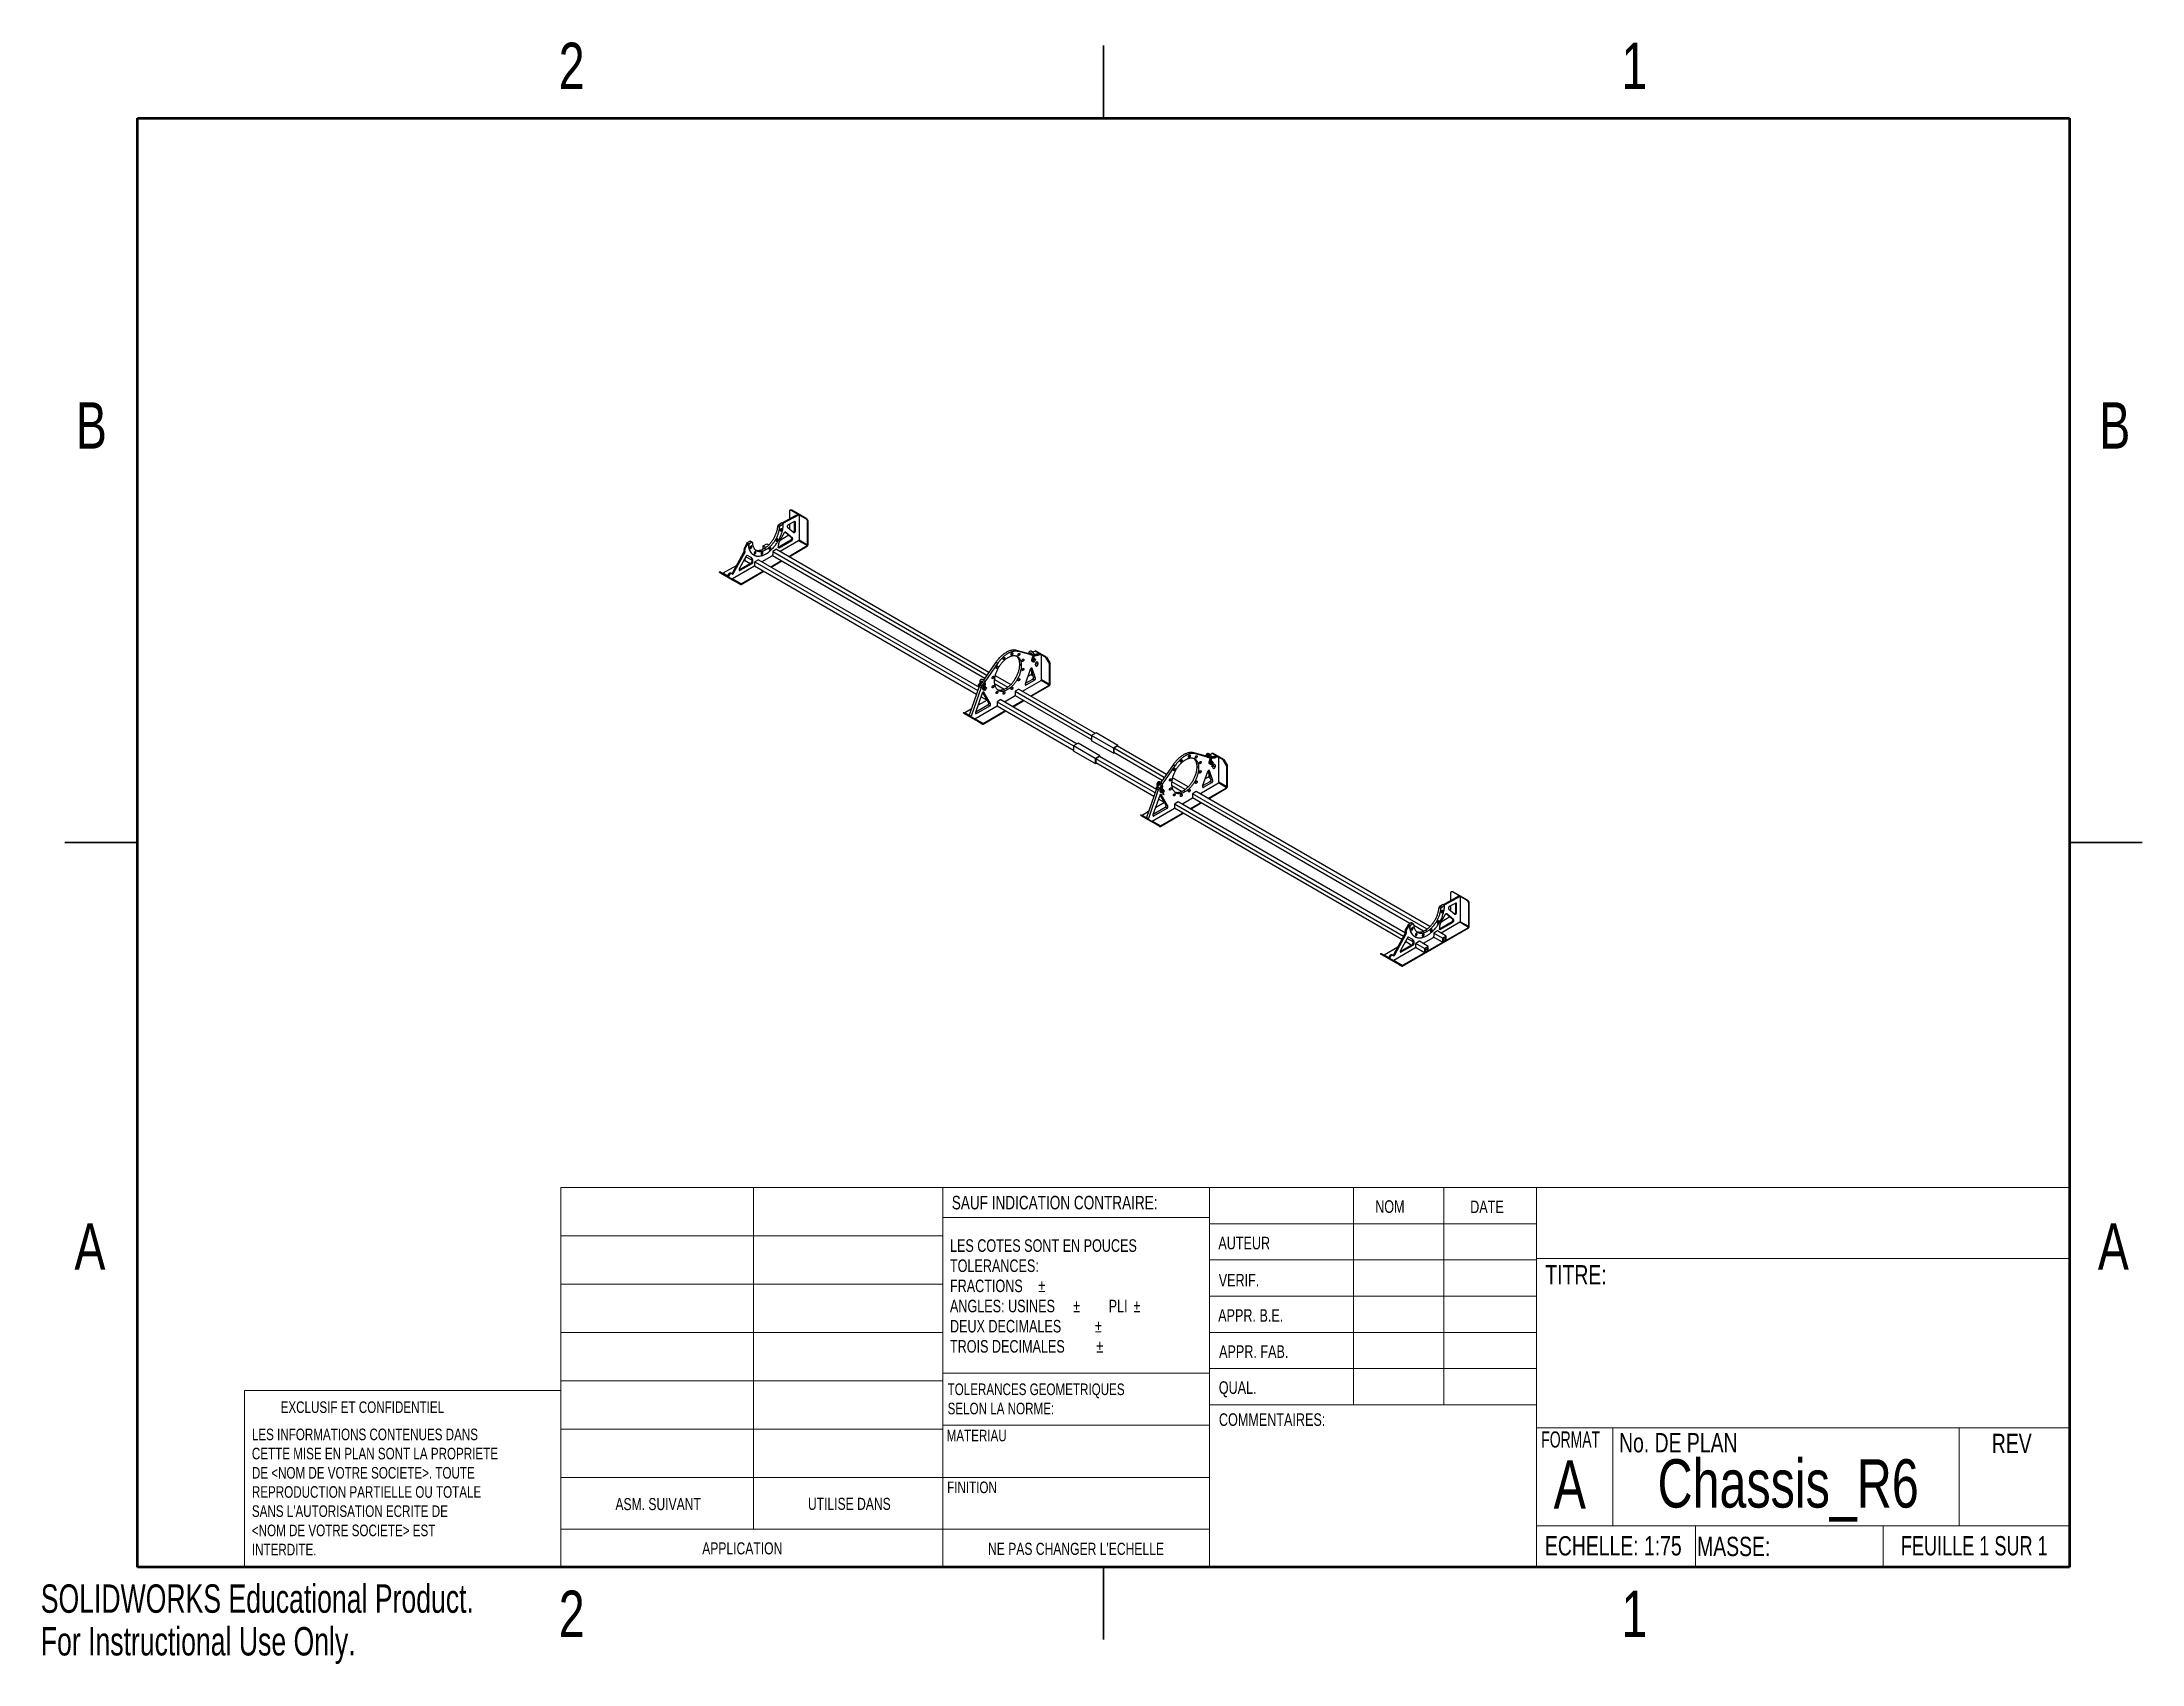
# Model space of a CAD drawing. Header units: millimetres. Extents: x 0 to 276, y 0 to 213.
import ezdxf

# ---------------------------------------------------------------- set-up
doc = ezdxf.new("R2010")
doc.units = ezdxf.units.MM
doc.styles.add('SLDTEXTSTYLE0', font='TXT', dxfattribs={"width": 0.75})
doc.styles.add('SLDTEXTSTYLE1', font='TXT', dxfattribs={"width": 0.64567})
doc.styles.add('SLDTEXTSTYLE2', font='TXT', dxfattribs={"width": 0.7})

msp = doc.modelspace()

# ---------------------------------------------------------------- texts
at = {"color": 7, "linetype": 'Continuous', "lineweight": 0}
for s, insert, char_height, attachment_point, style in [('2', (69.79, 213.1), 6.1, 2, 'SLDTEXTSTYLE0'), ('1', (209.49, 213.1), 6.1, 2, 'SLDTEXTSTYLE0'), ('B', (6.65, 165.83), 6.1, 2, 'SLDTEXTSTYLE0'), ('B', (272.65, 165.83), 6.1, 2, 'SLDTEXTSTYLE0'), ('SAUF INDICATION CONTRAIRE:', (119.76, 61.5), 1.778, 1, 'SLDTEXTSTYLE0'), ('NOM', (175.42, 60.92), 1.651, 1, 'SLDTEXTSTYLE0'), ('DATE', (187.91, 60.88), 1.651, 1, 'SLDTEXTSTYLE0'), ('A', (6.46, 57.88), 6.1, 2, 'SLDTEXTSTYLE0'), ('LES COTES SONT EN POUCES', (119.52, 55.79), 1.651, 1, 'SLDTEXTSTYLE0'), ('AUTEUR', (154.8, 56.12), 1.651, 1, 'SLDTEXTSTYLE0'), ('A', (272.46, 57.88), 6.1, 2, 'SLDTEXTSTYLE0'), ('TOLERANCES:', (119.52, 53.14), 1.651, 1, 'SLDTEXTSTYLE0'), ('FRACTIONS', (119.52, 50.49), 1.651, 1, 'SLDTEXTSTYLE0'), ('%%p', (131.14, 50.49), 1.651, 1, 'SLDTEXTSTYLE0'), ('VERIF.', (154.85, 51.24), 1.651, 1, 'SLDTEXTSTYLE0'), ('TITRE:', (197.79, 52.39), 2.54, 1, 'SLDTEXTSTYLE0'), ('ANGLES: USINES', (119.52, 47.84), 1.651, 1, 'SLDTEXTSTYLE0'), ('%%p', (135.71, 47.84), 1.651, 1, 'SLDTEXTSTYLE0'), ('PLI', (140.38, 47.84), 1.651, 1, 'SLDTEXTSTYLE0'), ('%%p', (143.64, 47.84), 1.651, 1, 'SLDTEXTSTYLE0'), ('DEUX DECIMALES', (119.52, 45.19), 1.651, 1, 'SLDTEXTSTYLE0'), ('%%p', (138.58, 45.19), 1.651, 1, 'SLDTEXTSTYLE0'), ('APPR. B.E.', (154.78, 46.6), 1.651, 1, 'SLDTEXTSTYLE0'), ('TROIS DECIMALES', (119.52, 42.54), 1.651, 1, 'SLDTEXTSTYLE0'), ('%%p', (138.76, 42.54), 1.651, 1, 'SLDTEXTSTYLE0'), ('APPR. FAB.', (154.9, 41.85), 1.651, 1, 'SLDTEXTSTYLE0'), ('TOLERANCES GEOMETRIQUES', (119.21, 36.83), 1.524, 1, 'SLDTEXTSTYLE0'), ('QUAL.', (154.86, 37.12), 1.651, 1, 'SLDTEXTSTYLE0'), ('EXCLUSIF ET CONFIDENTIEL', (31.53, 34.48), 1.524, 1, 'SLDTEXTSTYLE0'), ('SELON LA NORME:', (119.21, 34.3), 1.524, 1, 'SLDTEXTSTYLE0'), ('LES INFORMATIONS CONTENUES DANS', (27.75, 30.9), 1.524, 1, 'SLDTEXTSTYLE0'), ('MATERIAU', (119.08, 30.75), 1.524, 1, 'SLDTEXTSTYLE0'), ('COMMENTAIRES:', (154.88, 32.91), 1.651, 1, 'SLDTEXTSTYLE0'), ('FORMAT', (197.26, 30.53), 2.117, 1, 'SLDTEXTSTYLE1'), ('CETTE MISE EN PLAN SONT LA PROPRIETE', (27.75, 28.38), 1.524, 1, 'SLDTEXTSTYLE0'), ('No. DE PLAN', (207.48, 30.32), 2.54, 1, 'SLDTEXTSTYLE0'), ('REV', (256.48, 30.22), 2.54, 1, 'SLDTEXTSTYLE0'), ('DE <NOM DE VOTRE SOCIETE>. TOUTE', (27.75, 25.85), 1.524, 1, 'SLDTEXTSTYLE0'), ('A', (198.88, 26.72), 6.35, 1, 'SLDTEXTSTYLE0'), ('Chassis_R6', (229.71, 26.87), 6.35, 2, 'SLDTEXTSTYLE0'), ('REPRODUCTION PARTIELLE OU TOTALE', (27.75, 23.33), 1.524, 1, 'SLDTEXTSTYLE0'), ('FINITION', (119.15, 23.94), 1.524, 1, 'SLDTEXTSTYLE0'), ("SANS L'AUTORISATION ECRITE DE", (27.75, 20.81), 1.524, 1, 'SLDTEXTSTYLE0'), ('ASM. SUIVANT', (75.54, 21.77), 1.5875, 1, 'SLDTEXTSTYLE0'), ('UTILISE DANS', (100.85, 21.8), 1.5875, 1, 'SLDTEXTSTYLE0'), ('<NOM DE VOTRE SOCIETE> EST', (27.75, 18.28), 1.524, 1, 'SLDTEXTSTYLE0'), ('ECHELLE: 1:75', (197.73, 16.76), 2.54, 1, 'SLDTEXTSTYLE0'), ('MASSE:', (217.74, 16.68), 2.54, 1, 'SLDTEXTSTYLE0'), ('FEUILLE 1 SUR 1', (244.53, 16.77), 2.54, 1, 'SLDTEXTSTYLE2'), ('INTERDITE.', (27.75, 15.76), 1.524, 1, 'SLDTEXTSTYLE0'), ('APPLICATION', (86.95, 15.95), 1.5875, 1, 'SLDTEXTSTYLE0'), ("NE PAS CHANGER L'ECHELLE", (136.09, 15.89), 1.5875, 2, 'SLDTEXTSTYLE0'), ('2', (69.79, 9.6), 6.1, 2, 'SLDTEXTSTYLE0'), ('1', (209.49, 9.6), 6.1, 2, 'SLDTEXTSTYLE0')]:
    msp.add_mtext(s, dxfattribs=dict(at, insert=insert, char_height=char_height, attachment_point=attachment_point, style=style))
at = {"color": 7, "linetype": 'Continuous', "char_height": 3.7351, "attachment_point": 1, "style": 'SLDTEXTSTYLE2'}
for s, insert in [('SOLIDWORKS Educational Product.', (0, 10.42)), ('For Instructional Use Only.', (0, 4.81))]:
    msp.add_mtext(s, dxfattribs=dict(at, insert=insert))

# ---------------------------------------------------------------- linework, layer by layer
at = {"color": 7, "linetype": 'Continuous', "lineweight": 25}
for p, q in [((139.7, 212.72), (139.7, 203.2)), ((139.7, 203.2), (139.7, 212.72)), ((97.13, 149.44), (96.89, 149.58)), ((97.01, 149.77), (97.37, 149.98)), ((97.25, 149.64), (97.01, 149.77)), ((97.25, 149.64), (97.61, 149.85)), ((97.61, 149.85), (97.37, 149.98)), ((99.56, 151.1), (97.43, 149.95)), ((97.55, 149.88), (97.43, 149.95)), ((99.68, 151.03), (97.55, 149.88)), ((98.15, 149.42), (98.98, 148.69)), ((99.08, 150.16), (98.25, 149.7)), ((98.42, 151.48), (98.42, 150.49)), ((98.42, 149.8), (98.42, 149.19)), ((98.55, 151.67), (98.49, 151.64)), ((98.72, 151.66), (98.66, 151.62)), ((100.57, 150.52), (98.66, 151.62)), ((100.63, 150.55), (98.72, 151.66)), ((99.2, 150.09), (99.08, 150.16)), ((99.08, 148.97), (99.08, 150.16)), ((99.2, 148.9), (99.2, 150.09)), ((99.68, 151.03), (99.56, 151.1)), ((99.68, 151.03), (99.68, 147.72)), ((100.57, 150.52), (100.63, 150.55)), ((100.87, 150.14), (100.81, 150.1)), ((100.81, 147.06), (100.81, 150.1)), ((100.87, 147.1), (100.87, 150.14)), ((92.57, 146.44), (92.45, 146.51)), ((92.49, 146.33), (92.45, 146.51)), ((92.49, 146.65), (92.88, 147.32)), ((92.61, 146.59), (92.49, 146.65)), ((92.61, 146.26), (92.49, 146.33)), ((92.61, 146.26), (92.57, 146.44)), ((92.61, 146.59), (93, 147.25)), ((92.82, 147.36), (93.19, 147.57)), ((93.06, 147.22), (92.82, 147.36)), ((93, 147.25), (92.88, 147.32)), ((93.06, 147.22), (93.43, 147.43)), ((93.43, 147.43), (93.19, 147.57)), ((93.51, 147.44), (93.27, 147.57)), ((94.96, 146.95), (95.44, 147.22)), ((94.96, 146.95), (95.32, 146.74)), ((94.96, 146.52), (94.96, 146.95)), ((95.1, 146.6), (95.34, 146.46)), ((95.44, 147.22), (95.71, 147.07)), ((96.7, 146.5), (96.22, 146.22)), ((96.7, 146.5), (124.65, 130.36)), ((96.94, 146.77), (98.61, 147.74)), ((96.94, 146.91), (96.94, 146.77)), ((96.94, 146.77), (97.06, 146.7)), ((97.06, 146.7), (98.73, 147.67)), ((97.73, 148.65), (97.16, 147.64)), ((98.33, 148.34), (97.18, 147.67)), ((99.63, 147.63), (97.18, 146.22)), ((98.7, 148.02), (97.85, 148.76)), ((97.91, 148.75), (97.89, 148.76)), ((98.82, 147.95), (97.91, 148.75)), ((98.32, 145.56), (100.76, 146.98)), ((98.38, 145.53), (100.76, 146.91)), ((98.73, 147.67), (98.61, 147.74)), ((98.82, 147.95), (98.7, 148.02)), ((99.2, 148.9), (99.08, 148.97)), ((100.76, 146.98), (99.63, 147.63)), ((100.81, 147.06), (99.68, 147.72)), ((100.76, 146.91), (100.76, 146.98)), ((100.87, 147.1), (100.81, 147.06)), ((91.48, 144.38), (89.67, 143.34)), ((93.74, 144.23), (90.93, 142.61)), ((90.96, 143.43), (92.46, 146.19)), ((91.08, 143.36), (92.58, 146.12)), ((91.8, 143.8), (93.38, 144.72)), ((91.92, 143.74), (91.8, 143.8)), ((92.73, 145.58), (91.83, 143.92)), ((91.92, 143.74), (93.5, 144.65)), ((92.07, 141.96), (94.99, 143.65)), ((92.07, 141.89), (95.05, 143.61)), ((92.6, 145.03), (92.35, 144.89)), ((92.58, 146.12), (92.46, 146.19)), ((92.6, 145.03), (92.6, 145.34)), ((92.6, 145.03), (93.26, 144.65)), ((92.7, 145.52), (93.5, 145.06)), ((93.38, 145.42), (92.9, 145.68)), ((93.5, 144.65), (93.38, 144.72)), ((93.62, 144.99), (93.5, 145.06)), ((93.5, 144.92), (93.5, 145.06)), ((93.5, 144.92), (93.62, 144.85)), ((93.62, 144.85), (93.62, 144.99)), ((93.67, 145.78), (93.73, 145.75)), ((93.82, 144.32), (123.02, 127.47)), ((94.33, 145.13), (93.86, 144.85)), ((93.86, 144.85), (123.18, 127.93)), ((93.86, 144.44), (93.86, 144.85)), ((94.33, 145.13), (123.34, 128.39)), ((96.1, 145.6), (94.81, 144.85)), ((95.95, 144.2), (97.36, 145.01)), ((96.01, 144.16), (97.42, 144.98)), ((96.19, 145.69), (124.1, 129.57)), ((96.22, 146.22), (124.38, 129.97)), ((96.22, 146.22), (96.22, 145.81)), ((89.26, 143.55), (89.22, 143.48)), ((89.59, 143.26), (89.28, 143.45)), ((89.39, 143.48), (89.35, 143.4)), ((89.35, 143.4), (91.26, 142.3)), ((89.39, 143.48), (91.3, 142.37)), ((91.99, 141.88), (89.59, 143.26)), ((90.34, 142.95), (89.67, 143.34)), ((90.38, 143.11), (90.49, 143.3)), ((90.5, 143.04), (90.38, 143.11)), ((90.61, 143.24), (90.49, 143.3)), ((90.5, 143.04), (90.61, 143.24)), ((90.78, 143.33), (90.66, 143.4)), ((90.78, 143.33), (90.91, 143.26)), ((92.07, 141.96), (90.93, 142.61)), ((91.08, 143.36), (90.96, 143.43)), ((91.26, 142.3), (91.3, 142.37)), ((91.71, 142.14), (91.67, 142.06)), ((91.67, 142.06), (91.99, 141.88)), ((91.71, 142.14), (92.03, 141.95)), ((91.99, 141.88), (92.03, 141.95)), ((92.07, 141.89), (92.07, 141.96)), ((128.49, 133.07), (128.25, 133.2)), ((129.77, 132.78), (128.25, 133.2)), ((130, 132.65), (128.49, 133.07)), ((130, 132.65), (129.77, 132.78)), ((130.22, 132.84), (130.22, 132.7)), ((130.7, 133.12), (130.41, 132.96)), ((130.76, 133.16), (130.7, 133.12)), ((132.14, 132.29), (130.7, 133.12)), ((132.2, 132.33), (130.76, 133.16)), ((131.26, 132.77), (130.9, 132.72)), ((131.14, 132.59), (130.9, 132.72)), ((131.5, 132.64), (131.14, 132.59)), ((131.5, 132.64), (131.26, 132.77)), ((131.52, 132.63), (131.28, 132.77)), ((131.54, 129.33), (131.54, 132.59)), ((125.55, 131.64), (123.91, 129.29)), ((125.79, 131.5), (124.09, 129.08)), ((125.45, 129.9), (127.51, 128.71)), ((125.79, 131.5), (125.55, 131.64)), ((128.94, 131.21), (128.7, 131.35)), ((129.43, 128.81), (130.11, 130.74)), ((130.17, 130), (129.77, 129.77)), ((130.52, 129.69), (130.15, 130.82)), ((130.48, 129.82), (130.17, 130)), ((130.22, 130.6), (130.22, 130.09)), ((130.43, 129.97), (130.22, 130.09)), ((130.34, 130.85), (130.26, 130.9)), ((130.34, 132.16), (130.34, 132.16)), ((130.76, 129.55), (130.34, 130.85)), ((130.4, 131.94), (130.46, 131.9)), ((130.4, 131.76), (130.46, 131.72)), ((130.53, 132.11), (130.51, 132.09)), ((130.53, 132.11), (130.59, 132.07)), ((130.54, 132.16), (130.54, 132.17)), ((130.59, 131.71), (130.61, 131.72)), ((130.67, 132.09), (130.73, 132.06)), ((130.83, 131.18), (130.75, 131.4)), ((130.82, 131.61), (130.82, 131.49)), ((131.06, 131.35), (130.82, 131.49)), ((130.98, 131.68), (130.91, 131.66)), ((131.06, 131.59), (130.93, 131.67)), ((131.06, 131.59), (131.06, 131.35)), ((132.14, 132.29), (132.2, 132.33)), ((132.62, 131.47), (132.14, 132.29)), ((132.2, 132.33), (132.68, 131.5)), ((132.68, 131.5), (132.62, 131.47)), ((132.62, 128.71), (132.62, 131.47)), ((132.68, 128.74), (132.68, 131.5)), ((123.36, 128.46), (122.05, 124.69)), ((123.6, 128.32), (122.29, 124.55)), ((123.77, 127.58), (122.89, 125.05)), ((123.24, 128.62), (123.24, 128.62)), ((123.24, 128.61), (123.25, 128.6)), ((123.24, 128.6), (123.24, 128.6)), ((123.26, 128.57), (123.27, 128.57)), ((123.27, 128.57), (123.26, 128.57)), ((123.31, 128.6), (123.37, 128.56)), ((123.31, 128.42), (123.34, 128.4)), ((123.32, 128.75), (123.32, 128.75)), ((123.34, 128.4), (123.34, 128.4)), ((123.36, 128.7), (123.36, 128.7)), ((123.6, 128.32), (123.36, 128.46)), ((123.45, 128.77), (123.43, 128.76)), ((123.45, 128.77), (123.49, 128.74)), ((123.79, 129.13), (123.47, 128.66)), ((123.71, 128.53), (123.47, 128.66)), ((123.61, 127.12), (124.42, 126.66)), ((123.95, 128.88), (123.71, 128.53)), ((123.77, 127.58), (123.95, 127.48)), ((124.62, 126.3), (123.84, 127.68)), ((123.9, 128.45), (123.9, 128.45)), ((123.99, 127.7), (123.93, 127.74)), ((123.96, 128.22), (124.02, 128.19)), ((123.96, 128.04), (124.02, 128.01)), ((124.86, 126.17), (123.99, 127.7)), ((124.1, 128.39), (124.08, 128.38)), ((124.1, 128.39), (124.16, 128.36)), ((124.11, 128.45), (124.11, 128.45)), ((124.16, 128), (124.18, 128.01)), ((124.23, 128.38), (124.29, 128.34)), ((125.36, 129.4), (127.12, 128.38)), ((125.36, 128.85), (126.64, 128.11)), ((126.68, 126.46), (128.08, 127.27)), ((126.9, 128.24), (127.14, 128.1)), ((128.56, 128.1), (128.08, 127.83)), ((128.08, 127.83), (138.12, 122.03)), ((128.08, 127.83), (128.08, 127.27)), ((128.08, 127.27), (138.12, 121.48)), ((128.56, 128.1), (138.6, 122.31)), ((129.04, 127.83), (131.49, 129.24)), ((129.54, 128.67), (129.42, 128.74)), ((129.46, 128.9), (130.41, 129.44)), ((129.54, 128.67), (130.65, 129.31)), ((130.12, 127.21), (132.57, 128.62)), ((130.18, 127.17), (132.57, 128.55)), ((130.65, 129.31), (130.41, 129.44)), ((130.76, 129.55), (130.52, 129.69)), ((132.57, 128.62), (131.49, 129.24)), ((132.62, 128.71), (131.54, 129.33)), ((132.57, 128.55), (132.57, 128.62)), ((132.68, 128.74), (132.62, 128.71)), ((121.25, 124.99), (121.29, 125.06)), ((121.4, 124.9), (121.25, 124.99)), ((121.39, 124.91), (121.25, 124.99)), ((121.29, 125.06), (121.43, 124.98)), ((121.43, 124.98), (121.39, 124.91)), ((121.39, 124.91), (122.82, 124.08)), ((123.79, 123.52), (121.4, 124.9)), ((121.43, 124.98), (122.87, 124.15)), ((122.32, 125.47), (121.47, 124.98)), ((122.04, 124.65), (121.47, 124.98)), ((122.29, 124.55), (122.05, 124.69)), ((122.79, 124.22), (125.72, 125.91)), ((123.02, 124.9), (122.88, 124.98)), ((122.91, 125.12), (124.51, 126.04)), ((122.91, 124.91), (122.93, 124.9)), ((123.02, 124.9), (124.75, 125.9)), ((124.4, 126.67), (123.22, 125.99)), ((123.87, 123.6), (126.79, 125.29)), ((123.87, 123.53), (126.85, 125.25)), ((124.75, 125.9), (124.51, 126.04)), ((124.86, 126.17), (124.62, 126.3)), ((126.2, 126.74), (125.72, 126.46)), ((125.72, 126.46), (135.76, 120.67)), ((125.72, 126.46), (125.72, 125.91)), ((125.72, 125.91), (135.76, 120.11)), ((126.2, 126.74), (136.24, 120.94)), ((127.75, 125.84), (129.16, 126.65)), ((127.81, 125.8), (129.22, 126.62)), ((123.87, 123.6), (122.79, 124.22)), ((122.82, 124.08), (122.87, 124.15)), ((123.64, 123.61), (122.82, 124.08)), ((122.87, 124.15), (123.68, 123.68)), ((123.68, 123.68), (123.64, 123.61)), ((123.64, 123.61), (123.79, 123.52)), ((123.68, 123.68), (123.83, 123.59)), ((123.79, 123.52), (123.83, 123.59)), ((123.87, 123.53), (123.87, 123.6)), ((138.72, 122.38), (138.12, 122.03)), ((141, 120.37), (138.12, 122.03)), ((138.12, 122.03), (138.12, 121.34)), ((141.6, 120.72), (138.72, 122.38)), ((136.36, 121.01), (135.76, 120.67)), ((138.63, 119.01), (135.76, 120.67)), ((135.76, 120.67), (135.76, 119.97)), ((138.63, 118.32), (135.76, 119.97)), ((139.23, 119.35), (136.36, 121.01)), ((141, 119.68), (138.12, 121.34)), ((139.23, 119.35), (138.63, 119.01)), ((138.63, 119.01), (138.63, 118.32)), ((139.17, 119.25), (138.69, 118.97)), ((138.69, 118.97), (138.69, 118.42)), ((146.49, 114.47), (138.69, 118.97)), ((146.65, 114.93), (139.17, 119.25)), ((139.23, 119.21), (139.23, 119.35)), ((141.6, 120.72), (141, 120.37)), ((141, 120.37), (141, 119.68)), ((141, 119.68), (141.12, 119.75)), ((141.54, 120.61), (141.06, 120.34)), ((141.06, 120.34), (141.06, 119.79)), ((147.69, 116.51), (141.06, 120.34)), ((147.42, 116.11), (141.06, 119.79)), ((147.97, 116.9), (141.54, 120.61)), ((141.6, 120.58), (141.6, 120.72)), ((151.81, 119.61), (151.57, 119.75)), ((153.08, 119.33), (151.57, 119.75)), ((153.32, 119.19), (151.81, 119.61)), ((153.32, 119.19), (153.08, 119.33)), ((153.2, 119.43), (153.2, 119.43)), ((153.37, 119.52), (153.37, 119.52)), ((153.38, 119.47), (153.38, 119.47)), ((153.4, 119.46), (153.4, 119.46)), ((153.53, 119.39), (153.53, 119.24)), ((153.57, 119.36), (153.57, 119.36)), ((153.72, 119.11), (153.71, 119.11)), ((153.71, 118.91), (153.72, 118.91)), ((153.72, 118.9), (153.71, 118.9)), ((154.01, 119.67), (153.72, 119.5)), ((153.75, 118.86), (153.75, 118.86)), ((153.76, 119.11), (153.77, 119.11)), ((153.86, 118.71), (153.85, 118.71)), ((154.07, 119.7), (154.01, 119.67)), ((155.45, 118.84), (154.01, 119.67)), ((155.51, 118.87), (154.07, 119.7)), ((154.57, 119.32), (154.22, 119.27)), ((154.46, 119.13), (154.22, 119.27)), ((154.81, 119.18), (154.46, 119.13)), ((154.81, 119.18), (154.57, 119.32)), ((154.83, 119.17), (154.59, 119.31)), ((154.85, 115.87), (154.85, 119.13)), ((155.45, 118.84), (155.51, 118.87)), ((155.93, 118.01), (155.45, 118.84)), ((155.51, 118.87), (155.99, 118.04)), ((138.63, 118.32), (138.75, 118.38)), ((146.33, 114.01), (138.69, 118.42)), ((148.86, 118.18), (147.22, 115.84)), ((149.1, 118.04), (147.41, 115.62)), ((150.82, 115.25), (148.76, 116.44)), ((149.1, 118.04), (148.86, 118.18)), ((152.25, 117.75), (152.01, 117.89)), ((152.74, 115.35), (153.43, 117.29)), ((152.78, 115.44), (153.72, 115.99)), ((153.48, 116.54), (153.08, 116.31)), ((153.83, 116.23), (153.47, 117.36)), ((153.79, 116.37), (153.48, 116.54)), ((153.53, 117.15), (153.53, 116.63)), ((153.74, 116.51), (153.53, 116.63)), ((153.65, 117.39), (153.57, 117.44)), ((153.65, 118.7), (153.65, 118.7)), ((154.07, 116.09), (153.65, 117.39)), ((153.77, 118.45), (153.71, 118.48)), ((153.77, 118.27), (153.71, 118.3)), ((153.96, 115.85), (153.72, 115.99)), ((153.85, 118.65), (153.83, 118.64)), ((154.07, 116.09), (153.83, 116.23)), ((153.91, 118.61), (153.85, 118.65)), ((153.87, 118.31), (153.87, 118.31)), ((153.89, 118.3), (153.89, 118.3)), ((153.91, 118.28), (153.92, 118.28)), ((153.91, 118.25), (153.93, 118.27)), ((153.94, 118.49), (153.94, 118.48)), ((153.94, 118.27), (153.94, 118.27)), ((154.04, 118.6), (153.98, 118.64)), ((153.99, 118.26), (153.99, 117.97)), ((154.01, 118.49), (154.01, 118.49)), ((154.02, 118.27), (154.03, 118.27)), ((154.03, 118.51), (154.03, 118.51)), ((154.03, 118.27), (154.04, 118.28)), ((154.03, 118.27), (154.03, 118.27)), ((154.03, 118.27), (154.03, 118.27)), ((154.06, 118.49), (154.05, 118.49)), ((154.05, 118), (154.08, 117.98)), ((154.06, 118.49), (154.06, 118.5)), ((154.14, 117.72), (154.06, 117.95)), ((154.08, 118.48), (154.08, 118.48)), ((154.11, 118.43), (154.11, 118.42)), ((154.11, 118.43), (154.11, 118.42)), ((154.11, 118.42), (154.11, 118.42)), ((154.11, 118.4), (154.11, 118.4)), ((154.13, 118.15), (154.13, 118.03)), ((154.37, 117.9), (154.13, 118.03)), ((154.3, 118.22), (154.22, 118.21)), ((154.37, 118.13), (154.24, 118.21)), ((154.37, 118.13), (154.37, 117.9)), ((155.99, 118.04), (155.93, 118.01)), ((155.93, 115.25), (155.93, 118.01)), ((155.99, 115.28), (155.99, 118.04)), ((146.67, 115), (145.36, 111.23)), ((146.91, 114.86), (145.6, 111.09)), ((147.09, 114.12), (146.2, 111.6)), ((147.71, 113.21), (146.53, 112.53)), ((146.68, 115.11), (146.63, 115.14)), ((146.66, 114.94), (146.63, 114.96)), ((146.91, 114.86), (146.67, 115)), ((146.76, 115.31), (146.74, 115.3)), ((146.81, 115.28), (146.76, 115.31)), ((146.77, 115.72), (146.77, 115.72)), ((146.77, 115.47), (146.77, 115.47)), ((146.78, 115.46), (146.77, 115.46)), ((147.1, 115.67), (146.78, 115.21)), ((147.02, 115.07), (146.78, 115.21)), ((146.81, 115.45), (146.81, 115.45)), ((146.81, 115.45), (146.81, 115.45)), ((146.93, 115.81), (146.93, 115.8)), ((147.73, 113.2), (146.93, 113.66)), ((146.95, 115.76), (146.95, 115.76)), ((146.96, 115.75), (146.96, 115.75)), ((147.27, 115.42), (147.02, 115.07)), ((147.27, 114.02), (147.09, 114.13)), ((147.13, 115.65), (147.14, 115.65)), ((147.93, 112.85), (147.15, 114.23)), ((147.22, 114.99), (147.22, 114.99)), ((147.3, 114.25), (147.25, 114.28)), ((147.28, 115.4), (147.28, 115.4)), ((147.28, 115.2), (147.28, 115.2)), ((147.28, 115.18), (147.28, 115.18)), ((147.34, 114.73), (147.28, 114.77)), ((147.34, 114.55), (147.28, 114.59)), ((148.17, 112.71), (147.3, 114.25)), ((147.31, 115.14), (147.32, 115.14)), ((147.41, 114.93), (147.39, 114.92)), ((147.47, 114.9), (147.41, 114.93)), ((147.42, 114.99), (147.42, 114.99)), ((147.43, 114.6), (147.43, 114.59)), ((147.45, 114.58), (147.46, 114.58)), ((147.47, 114.54), (147.49, 114.55)), ((147.48, 114.57), (147.48, 114.57)), ((147.5, 114.77), (147.5, 114.77)), ((147.5, 114.55), (147.51, 114.55)), ((147.61, 114.89), (147.55, 114.92)), ((147.56, 114.54), (147.56, 114.25)), ((147.57, 114.77), (147.57, 114.77)), ((147.6, 114.79), (147.59, 114.79)), ((147.59, 114.55), (147.6, 114.56)), ((147.6, 114.56), (147.59, 114.56)), ((147.59, 114.56), (147.6, 114.56)), ((147.6, 114.56), (147.6, 114.56)), ((147.62, 114.78), (147.62, 114.78)), ((147.62, 114.28), (147.65, 114.27)), ((147.63, 114.77), (147.63, 114.78)), ((147.64, 114.76), (147.64, 114.77)), ((147.67, 114.71), (147.67, 114.7)), ((147.67, 114.71), (147.67, 114.7)), ((147.67, 114.7), (147.67, 114.7)), ((147.67, 114.68), (147.67, 114.69)), ((150.44, 114.92), (148.67, 115.94)), ((149.95, 114.65), (148.68, 115.39)), ((149.51, 113.28), (149.03, 113)), ((179.39, 96.03), (149.51, 113.28)), ((149.99, 113), (151.4, 113.82)), ((150.21, 114.78), (150.45, 114.64)), ((151.07, 112.38), (152.47, 113.19)), ((151.88, 114.65), (151.4, 114.37)), ((182.24, 96.56), (151.4, 114.37)), ((151.4, 114.37), (151.4, 113.82)), ((179.98, 97.32), (151.4, 113.82)), ((182.62, 96.89), (151.88, 114.65)), ((152.35, 114.37), (154.8, 115.78)), ((152.85, 115.21), (152.73, 115.28)), ((152.85, 115.21), (153.96, 115.85)), ((153.43, 113.75), (155.88, 115.16)), ((153.49, 113.71), (155.88, 115.09)), ((155.88, 115.16), (154.8, 115.78)), ((155.93, 115.25), (154.85, 115.87)), ((155.88, 115.09), (155.88, 115.16)), ((155.99, 115.28), (155.93, 115.25)), ((144.56, 111.53), (144.6, 111.6)), ((144.71, 111.44), (144.56, 111.53)), ((144.7, 111.45), (144.56, 111.53)), ((144.6, 111.6), (144.74, 111.52)), ((144.74, 111.52), (144.7, 111.45)), ((144.7, 111.45), (146.14, 110.62)), ((147.1, 110.06), (144.71, 111.44)), ((144.74, 111.52), (146.18, 110.69)), ((145.63, 112.01), (144.79, 111.52)), ((145.35, 111.19), (144.79, 111.52)), ((145.6, 111.09), (145.36, 111.23)), ((146.1, 110.76), (149.03, 112.45)), ((147.18, 110.14), (146.1, 110.76)), ((146.14, 110.62), (146.18, 110.69)), ((146.96, 110.15), (146.14, 110.62)), ((146.18, 110.69), (147, 110.22)), ((146.33, 111.45), (146.19, 111.53)), ((146.23, 111.66), (147.82, 112.58)), ((146.23, 111.45), (146.25, 111.44)), ((146.33, 111.45), (148.06, 112.45)), ((147.18, 110.14), (150.11, 111.83)), ((147.18, 110.07), (150.17, 111.79)), ((148.06, 112.45), (147.82, 112.58)), ((148.17, 112.71), (147.93, 112.85)), ((179.16, 95.61), (149.03, 113)), ((149.03, 113), (149.03, 112.45)), ((178.93, 95.19), (149.03, 112.45)), ((151.13, 112.35), (152.53, 113.16)), ((3.17, 107.95), (12.7, 107.95)), ((12.7, 107.95), (3.17, 107.95)), ((147, 110.22), (146.96, 110.15)), ((146.96, 110.15), (147.1, 110.06)), ((147, 110.22), (147.15, 110.14)), ((147.1, 110.06), (147.15, 110.14)), ((147.18, 110.07), (147.18, 110.14)), ((276.23, 107.95), (266.7, 107.95)), ((266.7, 107.95), (276.23, 107.95)), ((184.05, 99.26), (183.81, 99.4)), ((183.93, 99.6), (184.29, 99.81)), ((184.17, 99.46), (183.93, 99.6)), ((184.17, 99.46), (184.53, 99.67)), ((184.53, 99.67), (184.29, 99.81)), ((186.47, 100.93), (184.35, 99.77)), ((184.47, 99.7), (184.35, 99.77)), ((186.59, 100.86), (184.47, 99.7)), ((186, 99.98), (185.16, 99.53)), ((185.34, 101.31), (185.34, 100.31)), ((185.34, 99.62), (185.34, 99.01)), ((185.47, 101.5), (185.41, 101.46)), ((185.64, 101.48), (185.58, 101.45)), ((187.49, 100.34), (185.58, 101.45)), ((187.55, 100.37), (185.64, 101.48)), ((186.11, 99.91), (186, 99.98)), ((186, 98.8), (186, 99.98)), ((186.11, 98.73), (186.11, 99.91)), ((186.59, 100.86), (186.47, 100.93)), ((186.59, 100.86), (186.59, 97.54)), ((187.49, 100.34), (187.55, 100.37)), ((187.79, 99.96), (187.73, 99.92)), ((187.73, 96.89), (187.73, 99.92)), ((187.79, 96.92), (187.79, 99.96)), ((178.98, 91.78), (187.68, 96.8)), ((178.98, 91.71), (187.68, 96.73)), ((179.4, 96.48), (179.8, 97.15)), ((179.52, 96.41), (179.92, 97.08)), ((179.74, 97.18), (180.1, 97.39)), ((179.98, 97.04), (179.74, 97.18)), ((179.92, 97.08), (179.8, 97.15)), ((179.98, 97.04), (180.34, 97.25)), ((180.34, 97.25), (180.1, 97.39)), ((180.43, 97.26), (180.19, 97.4)), ((181.75, 96.29), (180.48, 97.03)), ((183.86, 96.6), (185.53, 97.56)), ((183.86, 96.74), (183.86, 96.6)), ((183.98, 96.53), (185.65, 97.49)), ((184.64, 98.48), (184.07, 97.46)), ((185.25, 98.16), (184.09, 97.49)), ((186.54, 97.46), (184.1, 96.04)), ((185.62, 97.84), (184.77, 98.58)), ((184.82, 98.57), (184.81, 98.58)), ((185.74, 97.77), (184.82, 98.57)), ((185.07, 99.25), (185.9, 98.52)), ((185.65, 97.49), (185.53, 97.56)), ((185.74, 97.77), (185.62, 97.84)), ((186.11, 98.73), (186, 98.8)), ((187.68, 96.8), (186.54, 97.46)), ((187.73, 96.89), (186.59, 97.54)), ((187.68, 96.73), (187.68, 96.8)), ((187.79, 96.92), (187.73, 96.89)), ((178.39, 94.2), (176.59, 93.16)), ((180.65, 94.06), (177.85, 92.44)), ((177.88, 93.25), (179.38, 96.01)), ((178, 93.18), (179.5, 95.94)), ((178.71, 93.63), (180.29, 94.54)), ((179.65, 95.4), (178.74, 93.74)), ((178.83, 93.56), (180.41, 94.47)), ((179.51, 94.85), (179.27, 94.71)), ((179.49, 96.26), (179.37, 96.33)), ((179.41, 96.15), (179.37, 96.33)), ((179.5, 95.94), (179.38, 96.01)), ((180.17, 94.47), (179.39, 94.92)), ((179.52, 96.41), (179.4, 96.48)), ((179.52, 96.08), (179.41, 96.15)), ((179.52, 96.08), (179.49, 96.26)), ((180.41, 94.89), (179.62, 95.35)), ((180.3, 95.24), (179.82, 95.5)), ((180.41, 94.47), (180.29, 94.54)), ((180.53, 94.82), (180.41, 94.89)), ((180.41, 94.75), (180.41, 94.89)), ((180.41, 94.75), (180.53, 94.68)), ((180.53, 94.68), (180.53, 94.82)), ((180.59, 95.6), (180.65, 95.57)), ((181.91, 93.47), (180.74, 94.15)), ((181.25, 94.96), (180.77, 94.68)), ((181.91, 94.02), (180.77, 94.68)), ((180.77, 94.26), (180.77, 94.68)), ((182.39, 94.3), (181.25, 94.96)), ((183.02, 95.42), (181.73, 94.68)), ((182.39, 94.3), (181.91, 94.02)), ((181.91, 94.02), (181.91, 93.47)), ((182.33, 94.19), (181.97, 93.99)), ((181.97, 93.99), (181.97, 93.57)), ((182.33, 93.78), (181.97, 93.99)), ((182.02, 96.42), (182.25, 96.28)), ((182.33, 93.78), (182.33, 94.19)), ((182.39, 93.75), (182.39, 94.3)), ((184.28, 94.84), (183.1, 95.51)), ((183.62, 96.32), (183.14, 96.04)), ((184.28, 95.39), (183.14, 96.04)), ((183.14, 96.04), (183.14, 95.63)), ((184.76, 95.66), (183.62, 96.32)), ((183.86, 96.6), (183.98, 96.53)), ((184.76, 95.66), (184.28, 95.39)), ((184.28, 95.39), (184.28, 94.84)), ((184.28, 94.84), (184.76, 95.11)), ((184.7, 95.56), (184.34, 95.35)), ((184.34, 95.35), (184.34, 94.94)), ((184.7, 95.15), (184.34, 95.35)), ((184.34, 94.94), (184.7, 95.15)), ((184.7, 95.15), (184.7, 95.56)), ((184.76, 95.11), (184.76, 95.66)), ((176.18, 93.37), (176.14, 93.3)), ((176.51, 93.09), (176.19, 93.27)), ((176.31, 93.3), (176.26, 93.23)), ((176.26, 93.23), (178.18, 92.12)), ((176.31, 93.3), (178.22, 92.2)), ((178.91, 91.7), (176.51, 93.09)), ((177.26, 92.78), (176.59, 93.16)), ((177.29, 92.93), (177.41, 93.13)), ((177.41, 92.86), (177.29, 92.93)), ((177.53, 93.06), (177.41, 93.13)), ((177.41, 92.86), (177.53, 93.06)), ((177.7, 93.15), (177.58, 93.22)), ((177.7, 93.15), (177.82, 93.08)), ((178.98, 91.78), (177.85, 92.44)), ((178, 93.18), (177.88, 93.25)), ((178.18, 92.12), (178.22, 92.2)), ((178.63, 91.96), (178.59, 91.89)), ((178.59, 91.89), (178.91, 91.7)), ((178.63, 91.96), (178.95, 91.78)), ((178.83, 93.56), (178.71, 93.63)), ((178.91, 91.7), (178.95, 91.78)), ((178.98, 91.71), (178.98, 91.78)), ((181.91, 93.47), (182.39, 93.75)), ((181.97, 93.57), (182.33, 93.78)), ((139.7, 3.17), (139.7, 12.7)), ((139.7, 12.7), (139.7, 3.17))]:
    msp.add_line(p, q, dxfattribs=at)
at = {"color": 7, "linetype": 'Continuous', "lineweight": 50}
for p, q in [((12.7, 12.7), (12.7, 203.2)), ((12.7, 203.2), (266.7, 203.2)), ((266.7, 203.2), (266.7, 12.7)), ((266.7, 12.7), (12.7, 12.7))]:
    msp.add_line(p, q, dxfattribs=at)
at = {"color": 7, "linetype": 'Continuous', "lineweight": 18}
for p, q in [((68.35, 62.59), (266.7, 62.59)), ((68.35, 12.7), (68.35, 62.59)), ((93.7, 62.59), (93.7, 17.69)), ((118.57, 12.7), (118.57, 62.59)), ((153.66, 62.59), (153.66, 12.7)), ((172.56, 62.59), (172.56, 34.02)), ((184.46, 62.59), (184.46, 34.02)), ((196.63, 62.59), (196.63, 12.7)), ((153.66, 58.67), (118.57, 58.67)), ((68.35, 56.24), (118.57, 56.24)), ((153.66, 57.83), (196.63, 57.83)), ((153.66, 53.07), (196.63, 53.07)), ((196.63, 53.27), (266.7, 53.27)), ((68.35, 49.89), (118.57, 49.89)), ((153.66, 48.31), (196.63, 48.31)), ((68.35, 43.54), (118.57, 43.54)), ((196.63, 43.54), (153.66, 43.54)), ((196.63, 38.78), (153.66, 38.78)), ((26.77, 12.7), (26.77, 35.92)), ((68.35, 35.92), (26.77, 35.92)), ((68.35, 37.19), (118.57, 37.19)), ((118.57, 38.19), (153.66, 38.19)), ((196.63, 34.02), (153.66, 34.02)), ((68.35, 30.84), (118.57, 30.84)), ((118.57, 31.34), (153.66, 31.34)), ((196.63, 30.98), (266.7, 30.98)), ((206.68, 30.98), (206.68, 18.11)), ((252.17, 30.98), (252.17, 18.11)), ((68.35, 24.49), (118.57, 24.49)), ((118.57, 24.48), (153.66, 24.48)), ((68.35, 17.69), (153.66, 17.69)), ((196.63, 18.11), (266.7, 18.11)), ((217.54, 18.11), (217.54, 12.7)), ((242.22, 18.11), (242.22, 12.7))]:
    msp.add_line(p, q, dxfattribs=at)
at = {"color": 7, "linetype": 'Continuous', "lineweight": 25, "flags": 128}
for points in [[(93.06, 147.22), (93.06, 147.12), (93.07, 147.02), (93.08, 146.93), (93.09, 146.83), (93.1, 146.74), (93.12, 146.65), (93.14, 146.57), (93.17, 146.49), (93.2, 146.41), (93.23, 146.33), (93.26, 146.26), (93.3, 146.19), (93.34, 146.12), (93.38, 146.06), (93.43, 146), (93.48, 145.95), (93.53, 145.9), (93.58, 145.85), (93.64, 145.8), (93.7, 145.76), (93.76, 145.73), (93.82, 145.7), (93.89, 145.67), (93.96, 145.65), (94.03, 145.63), (94.1, 145.61), (94.18, 145.6), (94.25, 145.6), (94.33, 145.6), (94.41, 145.6), (94.49, 145.6), (94.57, 145.62), (94.65, 145.63), (94.73, 145.65), (94.82, 145.67), (94.9, 145.7), (94.99, 145.74), (95.08, 145.77), (95.16, 145.81), (95.25, 145.86), (95.34, 145.91), (95.42, 145.96), (95.51, 146.01), (95.6, 146.07), (95.69, 146.14), (95.77, 146.2), (95.86, 146.27), (95.94, 146.35), (96.02, 146.42), (96.11, 146.5), (96.19, 146.59), (96.27, 146.67), (96.35, 146.76), (96.42, 146.85), (96.5, 146.95), (96.57, 147.04), (96.65, 147.14), (96.72, 147.24), (96.79, 147.34), (96.85, 147.44), (96.92, 147.55), (96.98, 147.66), (97.04, 147.76), (97.09, 147.87), (97.15, 147.98), (97.2, 148.1), (97.25, 148.21), (97.29, 148.32), (97.34, 148.43), (97.38, 148.54), (97.41, 148.66), (97.45, 148.77), (97.48, 148.88), (97.51, 148.99), (97.53, 149.1), (97.55, 149.21), (97.57, 149.32), (97.59, 149.43), (97.6, 149.54), (97.61, 149.64), (97.61, 149.74), (97.61, 149.85)], [(95.1, 146.6), (95.18, 146.64), (95.25, 146.69), (95.33, 146.75), (95.41, 146.81), (95.48, 146.87), (95.56, 146.93), (95.63, 147), (95.71, 147.07), (95.78, 147.14), (95.85, 147.22), (95.92, 147.3), (95.99, 147.38), (96.05, 147.46), (96.12, 147.55), (96.18, 147.64), (96.24, 147.73), (96.3, 147.82), (96.36, 147.92), (96.41, 148.01), (96.46, 148.11), (96.51, 148.2), (96.56, 148.3), (96.6, 148.4), (96.64, 148.5), (96.68, 148.6), (96.72, 148.7), (96.75, 148.8), (96.78, 148.9), (96.8, 149), (96.83, 149.1), (96.85, 149.2), (96.86, 149.29), (96.87, 149.39), (96.88, 149.48), (96.89, 149.58)], [(95.34, 146.46), (95.42, 146.5), (95.49, 146.56), (95.57, 146.61), (95.65, 146.67), (95.72, 146.73), (95.8, 146.79), (95.87, 146.86), (95.94, 146.93), (96.02, 147), (96.09, 147.08), (96.16, 147.16), (96.23, 147.24), (96.29, 147.33), (96.36, 147.41), (96.42, 147.5), (96.48, 147.59), (96.54, 147.68), (96.6, 147.78), (96.65, 147.87), (96.7, 147.97), (96.75, 148.07), (96.8, 148.16), (96.84, 148.26), (96.88, 148.36), (96.92, 148.46), (96.95, 148.56), (96.99, 148.66), (97.02, 148.76), (97.04, 148.86), (97.06, 148.96), (97.08, 149.06), (97.1, 149.15), (97.11, 149.25), (97.12, 149.34), (97.13, 149.44)], [(97.42, 149.13), (97.42, 149.15), (97.42, 149.17), (97.41, 149.19), (97.4, 149.2), (97.38, 149.21), (97.37, 149.21), (97.35, 149.21), (97.33, 149.21), (97.31, 149.2), (97.29, 149.19), (97.27, 149.17), (97.25, 149.15), (97.23, 149.13), (97.22, 149.1), (97.2, 149.08), (97.19, 149.05), (97.19, 149.03), (97.18, 149), (97.18, 148.98), (97.19, 148.96), (97.19, 148.94), (97.2, 148.92), (97.22, 148.91), (97.23, 148.91), (97.25, 148.9), (97.27, 148.91), (97.29, 148.91), (97.31, 148.92), (97.33, 148.94), (97.35, 148.96), (97.37, 148.98), (97.38, 149), (97.4, 149.03), (97.41, 149.05), (97.42, 149.08), (97.42, 149.1), (97.42, 149.13)], [(98.25, 149.7), (98.22, 149.69), (98.2, 149.67), (98.19, 149.65), (98.17, 149.63), (98.15, 149.6), (98.14, 149.58), (98.13, 149.55), (98.12, 149.52), (98.12, 149.5), (98.12, 149.47), (98.13, 149.45), (98.14, 149.44), (98.15, 149.42)], [(98.66, 151.62), (98.63, 151.64), (98.6, 151.65), (98.57, 151.65), (98.55, 151.65), (98.52, 151.65), (98.5, 151.64), (98.48, 151.63), (98.46, 151.62), (98.45, 151.6), (98.44, 151.57), (98.43, 151.55), (98.42, 151.52), (98.42, 151.48)], [(98.55, 151.67), (98.56, 151.68), (98.58, 151.69), (98.61, 151.69), (98.63, 151.69), (98.66, 151.68), (98.69, 151.67), (98.72, 151.66)], [(99.2, 150.09), (99.2, 150.11), (99.19, 150.13), (99.18, 150.15), (99.17, 150.16), (99.16, 150.17), (99.14, 150.17), (99.12, 150.17), (99.1, 150.17), (99.08, 150.16)], [(92.82, 147.36), (92.82, 147.26), (92.83, 147.23)], [(93, 147.25), (93, 147.15), (93.01, 147.06), (93.02, 146.96), (93.03, 146.87), (93.04, 146.78), (93.06, 146.69), (93.08, 146.6), (93.11, 146.52), (93.14, 146.44), (93.17, 146.37), (93.2, 146.29), (93.24, 146.22), (93.28, 146.16), (93.32, 146.1), (93.37, 146.04), (93.42, 145.98), (93.47, 145.93), (93.52, 145.88), (93.58, 145.84), (93.64, 145.8), (93.67, 145.78)], [(93.49, 146.86), (93.49, 146.88), (93.48, 146.9), (93.48, 146.92), (93.46, 146.93), (93.45, 146.94), (93.43, 146.94), (93.42, 146.94), (93.4, 146.94), (93.38, 146.93), (93.36, 146.92), (93.34, 146.9), (93.32, 146.88), (93.3, 146.86), (93.29, 146.83), (93.27, 146.81), (93.26, 146.78), (93.26, 146.76), (93.25, 146.73), (93.25, 146.71), (93.26, 146.69), (93.26, 146.67), (93.27, 146.65), (93.29, 146.64), (93.3, 146.64), (93.32, 146.63), (93.34, 146.64), (93.36, 146.64), (93.38, 146.65), (93.4, 146.67), (93.42, 146.69), (93.43, 146.71), (93.45, 146.73), (93.46, 146.76), (93.48, 146.78), (93.48, 146.81), (93.49, 146.83), (93.49, 146.86)], [(93.43, 147.43), (93.45, 147.44), (93.47, 147.44), (93.48, 147.44), (93.5, 147.44), (93.51, 147.43), (93.53, 147.42), (93.54, 147.41), (93.54, 147.39), (93.55, 147.37)], [(93.55, 147.37), (93.55, 147.28), (93.56, 147.2), (93.57, 147.12), (93.59, 147.04), (93.61, 146.97), (93.63, 146.89), (93.66, 146.82), (93.69, 146.76), (93.72, 146.7), (93.76, 146.64), (93.79, 146.58), (93.84, 146.53), (93.88, 146.48), (93.93, 146.44), (93.97, 146.39), (94.03, 146.36), (94.08, 146.33), (94.14, 146.3), (94.2, 146.27), (94.26, 146.25), (94.32, 146.24), (94.38, 146.22), (94.45, 146.22), (94.52, 146.21), (94.59, 146.21), (94.66, 146.22), (94.73, 146.23), (94.8, 146.24), (94.88, 146.26), (94.95, 146.28), (95.03, 146.31), (95.11, 146.34), (95.18, 146.38), (95.26, 146.42), (95.34, 146.46)], [(93.95, 146.41), (93.96, 146.41), (94.02, 146.39), (94.08, 146.37), (94.14, 146.36), (94.21, 146.36), (94.28, 146.35), (94.35, 146.35), (94.42, 146.36), (94.49, 146.37), (94.56, 146.38), (94.64, 146.4), (94.71, 146.42), (94.79, 146.45), (94.87, 146.48), (94.94, 146.51), (95.02, 146.55), (95.1, 146.6)], [(95.98, 146.64), (95.98, 146.66), (95.98, 146.68), (95.97, 146.69), (95.96, 146.71), (95.94, 146.72), (95.93, 146.72), (95.91, 146.72), (95.89, 146.72), (95.87, 146.71), (95.85, 146.69), (95.83, 146.68), (95.81, 146.66), (95.79, 146.64), (95.78, 146.61), (95.77, 146.59), (95.76, 146.56), (95.75, 146.53), (95.75, 146.51), (95.75, 146.49), (95.75, 146.46), (95.76, 146.45), (95.77, 146.43), (95.78, 146.42), (95.79, 146.41), (95.81, 146.41), (95.83, 146.41), (95.85, 146.42), (95.87, 146.43), (95.89, 146.45), (95.91, 146.46), (95.93, 146.48), (95.94, 146.51), (95.96, 146.53), (95.97, 146.56), (95.98, 146.59), (95.98, 146.61), (95.98, 146.64)], [(96.9, 147.77), (96.9, 147.79), (96.89, 147.81), (96.88, 147.83), (96.87, 147.84), (96.86, 147.85), (96.84, 147.86), (96.82, 147.86), (96.8, 147.85), (96.78, 147.84), (96.76, 147.83), (96.74, 147.81), (96.72, 147.79), (96.71, 147.77), (96.69, 147.75), (96.68, 147.72), (96.67, 147.7), (96.66, 147.67), (96.66, 147.64), (96.66, 147.62), (96.66, 147.6), (96.67, 147.58), (96.68, 147.57), (96.69, 147.56), (96.71, 147.55), (96.72, 147.55), (96.74, 147.55), (96.76, 147.56), (96.78, 147.57), (96.8, 147.58), (96.82, 147.6), (96.84, 147.62), (96.86, 147.64), (96.87, 147.67), (96.88, 147.69), (96.89, 147.72), (96.9, 147.75), (96.9, 147.77)], [(97.16, 147.64), (97.12, 147.57), (97.09, 147.51), (97.06, 147.44), (97.03, 147.37), (97.01, 147.3), (96.99, 147.24), (96.97, 147.17), (96.96, 147.1), (96.95, 147.04), (96.94, 146.97), (96.94, 146.91)], [(97.06, 146.7), (97.04, 146.7), (97.02, 146.69), (97, 146.69), (96.98, 146.69), (96.97, 146.7), (96.96, 146.71), (96.95, 146.73), (96.94, 146.75), (96.94, 146.77)], [(97.91, 148.75), (97.89, 148.75), (97.88, 148.76), (97.86, 148.76), (97.84, 148.76), (97.82, 148.75), (97.8, 148.73), (97.78, 148.72), (97.76, 148.7), (97.74, 148.68), (97.73, 148.65)], [(98.61, 147.74), (98.63, 147.75), (98.65, 147.77), (98.67, 147.79), (98.69, 147.81), (98.7, 147.84), (98.71, 147.87), (98.72, 147.89), (98.73, 147.92), (98.73, 147.94), (98.73, 147.97), (98.72, 147.99), (98.72, 148), (98.7, 148.02)], [(98.73, 147.67), (98.75, 147.68), (98.77, 147.7), (98.79, 147.72), (98.81, 147.74), (98.82, 147.77), (98.83, 147.8), (98.84, 147.82), (98.85, 147.85), (98.85, 147.87), (98.85, 147.9), (98.84, 147.92), (98.83, 147.93), (98.82, 147.95)], [(98.92, 148.75), (98.94, 148.75), (98.96, 148.76), (98.98, 148.78), (99, 148.8), (99.02, 148.82), (99.03, 148.84), (99.05, 148.87), (99.06, 148.89), (99.07, 148.92), (99.08, 148.95), (99.08, 148.97)], [(98.98, 148.69), (99, 148.69), (99.02, 148.68), (99.04, 148.68), (99.06, 148.69), (99.08, 148.7), (99.1, 148.71), (99.12, 148.73), (99.14, 148.75), (99.15, 148.77), (99.17, 148.8), (99.18, 148.82), (99.19, 148.85), (99.2, 148.88), (99.2, 148.9)], [(91.83, 143.92), (91.81, 143.89), (91.81, 143.86), (91.8, 143.83), (91.8, 143.81), (91.8, 143.78), (91.8, 143.76), (91.81, 143.75), (91.82, 143.73), (91.84, 143.72), (91.86, 143.72), (91.87, 143.72), (91.89, 143.73), (91.92, 143.74)], [(92.9, 145.68), (92.88, 145.69), (92.86, 145.69), (92.84, 145.68), (92.82, 145.67), (92.8, 145.66), (92.78, 145.64), (92.76, 145.62), (92.74, 145.6), (92.73, 145.58)], [(93.5, 145.06), (93.49, 145.12), (93.48, 145.18), (93.46, 145.23), (93.44, 145.28), (93.42, 145.32), (93.4, 145.37), (93.37, 145.4), (93.34, 145.44), (93.31, 145.46)], [(93.62, 144.99), (93.61, 145.05), (93.6, 145.11), (93.58, 145.16), (93.56, 145.21), (93.54, 145.25), (93.52, 145.3), (93.49, 145.33), (93.46, 145.37), (93.42, 145.39), (93.38, 145.42)], [(94.02, 146.11), (94.02, 146.13), (94.01, 146.15), (94, 146.17), (93.99, 146.18), (93.98, 146.19), (93.96, 146.19), (93.94, 146.19), (93.92, 146.19), (93.9, 146.18), (93.88, 146.17), (93.86, 146.15), (93.84, 146.13), (93.83, 146.11), (93.81, 146.08), (93.8, 146.06), (93.79, 146.03), (93.78, 146.01), (93.78, 145.98), (93.78, 145.96), (93.78, 145.94), (93.79, 145.92), (93.8, 145.9), (93.81, 145.89), (93.83, 145.89), (93.84, 145.88), (93.86, 145.89), (93.88, 145.89), (93.9, 145.9), (93.92, 145.92), (93.94, 145.94), (93.96, 145.96), (93.98, 145.98), (93.99, 146.01), (94, 146.03), (94.01, 146.06), (94.02, 146.08), (94.02, 146.11)], [(94.93, 146.03), (94.93, 146.05), (94.92, 146.07), (94.92, 146.09), (94.9, 146.1), (94.89, 146.11), (94.87, 146.11), (94.86, 146.11), (94.84, 146.11), (94.82, 146.1), (94.8, 146.09), (94.78, 146.07), (94.76, 146.05), (94.74, 146.03), (94.72, 146), (94.71, 145.98), (94.7, 145.95), (94.7, 145.93), (94.69, 145.9), (94.69, 145.88), (94.7, 145.86), (94.7, 145.84), (94.71, 145.82), (94.72, 145.81), (94.74, 145.81), (94.76, 145.8), (94.78, 145.81), (94.8, 145.81), (94.82, 145.82), (94.84, 145.84), (94.86, 145.86), (94.87, 145.88), (94.89, 145.9), (94.9, 145.92), (94.92, 145.95), (94.92, 145.98), (94.93, 146), (94.93, 146.03)], [(89.35, 143.4), (89.32, 143.42), (89.29, 143.44), (89.27, 143.45), (89.25, 143.46), (89.24, 143.47), (89.23, 143.47), (89.22, 143.48), (89.22, 143.48), (89.22, 143.47), (89.23, 143.47), (89.24, 143.46), (89.26, 143.46), (89.28, 143.45)], [(90.37, 142.91), (90.36, 142.92), (90.35, 142.94), (90.34, 142.95), (90.34, 142.98), (90.34, 143), (90.34, 143.03), (90.35, 143.05), (90.36, 143.08), (90.38, 143.11)], [(90.49, 142.84), (90.48, 142.85), (90.47, 142.87), (90.46, 142.89), (90.46, 142.91), (90.46, 142.93), (90.46, 142.96), (90.47, 142.99), (90.48, 143.01), (90.5, 143.04)], [(90.49, 143.3), (90.51, 143.33), (90.53, 143.35), (90.55, 143.37), (90.57, 143.39), (90.59, 143.4), (90.61, 143.4), (90.63, 143.41), (90.64, 143.41), (90.66, 143.4)], [(90.61, 143.24), (90.63, 143.26), (90.65, 143.28), (90.67, 143.3), (90.69, 143.32), (90.71, 143.33), (90.73, 143.33), (90.75, 143.34), (90.76, 143.34), (90.78, 143.33)], [(90.79, 143.32), (90.8, 143.32), (90.82, 143.32), (90.84, 143.32), (90.86, 143.33), (90.89, 143.34), (90.91, 143.36), (90.93, 143.38), (90.95, 143.4), (90.96, 143.43)], [(90.91, 143.26), (90.92, 143.25), (90.94, 143.25), (90.96, 143.25), (90.98, 143.26), (91.01, 143.27), (91.03, 143.29), (91.05, 143.31), (91.06, 143.33), (91.08, 143.36)], [(91.67, 142.06), (91.65, 142.08), (91.62, 142.09), (91.6, 142.11), (91.56, 142.12), (91.53, 142.14), (91.5, 142.16), (91.46, 142.18), (91.43, 142.2), (91.39, 142.22), (91.36, 142.24), (91.32, 142.26), (91.29, 142.28), (91.26, 142.3)], [(91.3, 142.37), (91.33, 142.35), (91.37, 142.34), (91.4, 142.32), (91.44, 142.3), (91.47, 142.28), (91.51, 142.26), (91.54, 142.24), (91.57, 142.22), (91.61, 142.2), (91.64, 142.18), (91.67, 142.16), (91.69, 142.15), (91.71, 142.14)], [(128.25, 133.2), (128.18, 133.22), (128.11, 133.23), (128.03, 133.24), (127.96, 133.25), (127.88, 133.25), (127.8, 133.24), (127.72, 133.23), (127.63, 133.22), (127.55, 133.2), (127.47, 133.18), (127.38, 133.16), (127.29, 133.13), (127.21, 133.09), (127.12, 133.05), (127.03, 133.01), (126.94, 132.96), (126.86, 132.91), (126.77, 132.86), (126.68, 132.8), (126.59, 132.74), (126.51, 132.67), (126.42, 132.6), (126.33, 132.53), (126.25, 132.45), (126.17, 132.37), (126.08, 132.29), (126, 132.21), (125.92, 132.12), (125.84, 132.03), (125.77, 131.93), (125.69, 131.84), (125.62, 131.74), (125.55, 131.64)], [(128.49, 133.07), (128.42, 133.08), (128.35, 133.1), (128.27, 133.11), (128.2, 133.11), (128.12, 133.11), (128.04, 133.11), (127.96, 133.1), (127.87, 133.08), (127.79, 133.07), (127.71, 133.04), (127.62, 133.02), (127.53, 132.99), (127.45, 132.95), (127.36, 132.91), (127.27, 132.87), (127.18, 132.83), (127.1, 132.77), (127.01, 132.72), (126.92, 132.66), (126.83, 132.6), (126.75, 132.53), (126.66, 132.46), (126.57, 132.39), (126.49, 132.32), (126.41, 132.24), (126.32, 132.15), (126.24, 132.07), (126.16, 131.98), (126.08, 131.89), (126.01, 131.8), (125.93, 131.7), (125.86, 131.6), (125.79, 131.5)], [(127.55, 132.68), (127.55, 132.7), (127.55, 132.73), (127.56, 132.75), (127.57, 132.78), (127.59, 132.81), (127.6, 132.83), (127.62, 132.85), (127.64, 132.87), (127.66, 132.88), (127.68, 132.89), (127.7, 132.9), (127.72, 132.9), (127.74, 132.9), (127.75, 132.89), (127.77, 132.88), (127.78, 132.87), (127.78, 132.85), (127.79, 132.83), (127.79, 132.81), (127.78, 132.78), (127.78, 132.75), (127.77, 132.73), (127.75, 132.7), (127.74, 132.68), (127.72, 132.66), (127.7, 132.64), (127.68, 132.62), (127.66, 132.61), (127.64, 132.6), (127.62, 132.59), (127.6, 132.59), (127.59, 132.6), (127.57, 132.61), (127.56, 132.62), (127.55, 132.64), (127.55, 132.66), (127.55, 132.68)], [(128.46, 132.6), (128.46, 132.62), (128.47, 132.65), (128.47, 132.67), (128.49, 132.7), (128.5, 132.72), (128.52, 132.75), (128.53, 132.77), (128.55, 132.79), (128.57, 132.8), (128.59, 132.81), (128.61, 132.82), (128.63, 132.82), (128.65, 132.82), (128.67, 132.81), (128.68, 132.8), (128.69, 132.79), (128.7, 132.77), (128.7, 132.75), (128.7, 132.72), (128.7, 132.7), (128.69, 132.67), (128.68, 132.65), (128.67, 132.62), (128.65, 132.6), (128.63, 132.57), (128.61, 132.55), (128.59, 132.54), (128.57, 132.53), (128.55, 132.52), (128.53, 132.51), (128.52, 132.51), (128.5, 132.52), (128.49, 132.53), (128.47, 132.54), (128.47, 132.56), (128.46, 132.57), (128.46, 132.6)], [(130.08, 132.72), (130.08, 132.73), (130.07, 132.77), (130.07, 132.81), (130.07, 132.84), (130.08, 132.87), (130.09, 132.88), (130.1, 132.89), (130.11, 132.89), (130.12, 132.89), (130.14, 132.89), (130.17, 132.88), (130.21, 132.86), (130.25, 132.82), (130.29, 132.77), (130.34, 132.71), (130.37, 132.65), (130.39, 132.59), (130.4, 132.56), (130.41, 132.53), (130.41, 132.5), (130.41, 132.48), (130.41, 132.46), (130.4, 132.44), (130.4, 132.42), (130.39, 132.4), (130.38, 132.37), (130.36, 132.34), (130.36, 132.32), (130.35, 132.3), (130.34, 132.27), (130.34, 132.23), (130.34, 132.18), (130.34, 132.16), (130.34, 132.16)], [(131.5, 132.64), (131.51, 132.64), (131.52, 132.63), (131.52, 132.63), (131.53, 132.63), (131.53, 132.62), (131.54, 132.61), (131.54, 132.6), (131.54, 132.59)], [(125.05, 129.58), (125.06, 129.6), (125.06, 129.63), (125.07, 129.65), (125.08, 129.68), (125.09, 129.7), (125.11, 129.73), (125.13, 129.75), (125.15, 129.77), (125.17, 129.78), (125.19, 129.79), (125.21, 129.8), (125.23, 129.8), (125.24, 129.8), (125.26, 129.79), (125.27, 129.78), (125.28, 129.77), (125.29, 129.75), (125.29, 129.73), (125.29, 129.7), (125.29, 129.68), (125.28, 129.65), (125.27, 129.63), (125.26, 129.6), (125.24, 129.58), (125.23, 129.55), (125.21, 129.53), (125.19, 129.52), (125.17, 129.51), (125.15, 129.5), (125.13, 129.49), (125.11, 129.49), (125.09, 129.5), (125.08, 129.51), (125.07, 129.52), (125.06, 129.54), (125.06, 129.56), (125.05, 129.58)], [(127.14, 132.25), (127.06, 132.2), (126.98, 132.15), (126.91, 132.09), (126.83, 132.04), (126.75, 131.97), (126.68, 131.91), (126.6, 131.84), (126.53, 131.77), (126.45, 131.69), (126.38, 131.61), (126.31, 131.53), (126.24, 131.45), (126.17, 131.37), (126.11, 131.28), (126.05, 131.19), (125.99, 131.1), (125.93, 131), (125.87, 130.91), (125.82, 130.81), (125.76, 130.71), (125.71, 130.61), (125.67, 130.51), (125.63, 130.41), (125.58, 130.31), (125.55, 130.21), (125.51, 130.11), (125.48, 130.01), (125.45, 129.91), (125.43, 129.81), (125.41, 129.71), (125.39, 129.61), (125.37, 129.51), (125.36, 129.42), (125.35, 129.32), (125.35, 129.23), (125.34, 129.14)], [(125.58, 130.94), (125.58, 130.96), (125.59, 130.99), (125.6, 131.01), (125.61, 131.04), (125.62, 131.06), (125.64, 131.09), (125.66, 131.11), (125.68, 131.13), (125.7, 131.14), (125.72, 131.15), (125.74, 131.16), (125.75, 131.16), (125.77, 131.16), (125.79, 131.15), (125.8, 131.14), (125.81, 131.12), (125.82, 131.11), (125.82, 131.09), (125.82, 131.06), (125.82, 131.04), (125.81, 131.01), (125.8, 130.98), (125.79, 130.96), (125.77, 130.93), (125.75, 130.91), (125.74, 130.89), (125.72, 130.88), (125.7, 130.86), (125.68, 130.85), (125.66, 130.85), (125.64, 130.85), (125.62, 130.85), (125.61, 130.86), (125.6, 130.88), (125.59, 130.89), (125.58, 130.91), (125.58, 130.94)], [(126.49, 132.07), (126.5, 132.09), (126.5, 132.12), (126.51, 132.15), (126.52, 132.17), (126.53, 132.2), (126.55, 132.22), (126.57, 132.24), (126.59, 132.26), (126.61, 132.27), (126.63, 132.29), (126.65, 132.29), (126.67, 132.29), (126.68, 132.29), (126.7, 132.29), (126.71, 132.27), (126.72, 132.26), (126.73, 132.24), (126.73, 132.22), (126.73, 132.2), (126.73, 132.17), (126.72, 132.15), (126.71, 132.12), (126.7, 132.09), (126.68, 132.07), (126.67, 132.05), (126.65, 132.03), (126.63, 132.01), (126.61, 132), (126.59, 131.99), (126.57, 131.99), (126.55, 131.99), (126.53, 131.99), (126.52, 132), (126.51, 132.01), (126.5, 132.03), (126.5, 132.05), (126.49, 132.07)], [(126.9, 128.24), (126.98, 128.28), (127.06, 128.34), (127.13, 128.39), (127.21, 128.45), (127.29, 128.51), (127.37, 128.58), (127.44, 128.65), (127.51, 128.72), (127.59, 128.79), (127.66, 128.87), (127.73, 128.95), (127.8, 129.03), (127.87, 129.12), (127.93, 129.21), (127.99, 129.3), (128.05, 129.39), (128.11, 129.48), (128.17, 129.58), (128.22, 129.67), (128.28, 129.77), (128.33, 129.87), (128.37, 129.97), (128.42, 130.07), (128.46, 130.17), (128.49, 130.27), (128.53, 130.37), (128.56, 130.48), (128.59, 130.58), (128.61, 130.68), (128.64, 130.78), (128.65, 130.87), (128.67, 130.97), (128.68, 131.07), (128.69, 131.16), (128.69, 131.26), (128.7, 131.35)], [(128.94, 131.21), (128.93, 131.3), (128.93, 131.39), (128.92, 131.47), (128.91, 131.55), (128.89, 131.63), (128.87, 131.71), (128.85, 131.79), (128.83, 131.86), (128.8, 131.92), (128.77, 131.99), (128.73, 132.05), (128.7, 132.11), (128.65, 132.16), (128.61, 132.21), (128.56, 132.26), (128.52, 132.3), (128.46, 132.34), (128.41, 132.37), (128.35, 132.4), (128.29, 132.43), (128.23, 132.45), (128.17, 132.47), (128.1, 132.48), (128.04, 132.49), (127.97, 132.49), (127.9, 132.49), (127.83, 132.49), (127.75, 132.48), (127.68, 132.46), (127.6, 132.44), (127.53, 132.42), (127.45, 132.4), (127.37, 132.36), (127.3, 132.33), (127.22, 132.29), (127.14, 132.25)], [(127.14, 128.1), (127.22, 128.15), (127.3, 128.2), (127.37, 128.25), (127.45, 128.31), (127.53, 128.37), (127.6, 128.44), (127.68, 128.51), (127.75, 128.58), (127.83, 128.65), (127.9, 128.73), (127.97, 128.81), (128.04, 128.9), (128.1, 128.98), (128.17, 129.07), (128.23, 129.16), (128.29, 129.25), (128.35, 129.34), (128.41, 129.44), (128.46, 129.54), (128.52, 129.63), (128.56, 129.73), (128.61, 129.83), (128.65, 129.93), (128.7, 130.03), (128.73, 130.14), (128.77, 130.24), (128.8, 130.34), (128.83, 130.44), (128.85, 130.54), (128.87, 130.64), (128.89, 130.74), (128.91, 130.83), (128.92, 130.93), (128.93, 131.03), (128.93, 131.12), (128.94, 131.21)], [(128.7, 131.35), (128.69, 131.44), (128.69, 131.53), (128.68, 131.61), (128.67, 131.69), (128.65, 131.77), (128.64, 131.85), (128.61, 131.92), (128.59, 132), (128.56, 132.06), (128.53, 132.13), (128.49, 132.19), (128.46, 132.25), (128.42, 132.3), (128.37, 132.35), (128.33, 132.4), (128.28, 132.43)], [(128.99, 131.85), (128.99, 131.87), (128.99, 131.9), (129, 131.92), (129.01, 131.95), (129.03, 131.97), (129.04, 132), (129.06, 132.02), (129.08, 132.04), (129.1, 132.05), (129.12, 132.06), (129.14, 132.07), (129.16, 132.07), (129.18, 132.07), (129.19, 132.06), (129.21, 132.05), (129.22, 132.04), (129.22, 132.02), (129.23, 132), (129.23, 131.97), (129.22, 131.95), (129.22, 131.92), (129.21, 131.9), (129.19, 131.87), (129.18, 131.85), (129.16, 131.82), (129.14, 131.8), (129.12, 131.79), (129.1, 131.78), (129.08, 131.77), (129.06, 131.76), (129.04, 131.76), (129.03, 131.77), (129.01, 131.78), (129, 131.79), (128.99, 131.81), (128.99, 131.83), (128.99, 131.85)], [(128.99, 130.63), (128.99, 130.66), (128.99, 130.68), (129, 130.71), (129.01, 130.73), (129.03, 130.76), (129.04, 130.78), (129.06, 130.8), (129.08, 130.82), (129.1, 130.84), (129.12, 130.85), (129.14, 130.85), (129.16, 130.85), (129.18, 130.85), (129.19, 130.85), (129.21, 130.83), (129.22, 130.82), (129.22, 130.8), (129.23, 130.78), (129.23, 130.76), (129.22, 130.73), (129.22, 130.71), (129.21, 130.68), (129.19, 130.65), (129.18, 130.63), (129.16, 130.61), (129.14, 130.59), (129.12, 130.57), (129.1, 130.56), (129.08, 130.55), (129.06, 130.55), (129.04, 130.55), (129.03, 130.55), (129.01, 130.56), (129, 130.57), (128.99, 130.59), (128.99, 130.61), (128.99, 130.63)], [(130.34, 130.85), (130.33, 130.87), (130.32, 130.88), (130.3, 130.89), (130.29, 130.9), (130.27, 130.9), (130.25, 130.89), (130.23, 130.89), (130.21, 130.88), (130.19, 130.86), (130.17, 130.84), (130.15, 130.82), (130.14, 130.8), (130.13, 130.77), (130.11, 130.74)], [(130.48, 131.8), (130.48, 131.78), (130.48, 131.76), (130.49, 131.75), (130.5, 131.74), (130.51, 131.72), (130.52, 131.72), (130.53, 131.71), (130.55, 131.71)], [(130.68, 132.05), (130.67, 132.05), (130.65, 132.05), (130.63, 132.04), (130.61, 132.04), (130.6, 132.02), (130.58, 132.01), (130.56, 131.99), (130.55, 131.98)], [(130.55, 131.71), (130.56, 131.71), (130.58, 131.71), (130.6, 131.72), (130.61, 131.72), (130.63, 131.74), (130.65, 131.75), (130.67, 131.77), (130.68, 131.78)], [(130.75, 131.96), (130.75, 131.98), (130.74, 132), (130.74, 132.01), (130.73, 132.03), (130.72, 132.04), (130.71, 132.05), (130.7, 132.05), (130.68, 132.05)], [(130.91, 131.66), (130.89, 131.66), (130.87, 131.65), (130.85, 131.64), (130.83, 131.62), (130.81, 131.6), (130.79, 131.58), (130.78, 131.55), (130.76, 131.53), (130.76, 131.5), (130.75, 131.47), (130.75, 131.45), (130.75, 131.42), (130.75, 131.4)], [(130.83, 131.18), (130.83, 131.16), (130.84, 131.15), (130.86, 131.14), (130.87, 131.13), (130.89, 131.13), (130.91, 131.13), (130.93, 131.14), (130.95, 131.15), (130.97, 131.17), (130.99, 131.18), (131, 131.21), (131.02, 131.23), (131.03, 131.25), (131.05, 131.28), (131.05, 131.3), (131.06, 131.33), (131.06, 131.35)], [(131.06, 131.59), (131.06, 131.61), (131.05, 131.63), (131.05, 131.64), (131.04, 131.66), (131.03, 131.67), (131.01, 131.67), (131, 131.68), (130.98, 131.68)], [(123.66, 128.94), (123.66, 128.96), (123.65, 128.99), (123.64, 129.02), (123.63, 129.06), (123.63, 129.1), (123.64, 129.13), (123.64, 129.15), (123.65, 129.17), (123.66, 129.18), (123.67, 129.18), (123.68, 129.18), (123.7, 129.17), (123.73, 129.16), (123.77, 129.14), (123.81, 129.11), (123.86, 129.06), (123.9, 129), (123.93, 128.94), (123.96, 128.87), (123.96, 128.84), (123.97, 128.81), (123.97, 128.79), (123.97, 128.76), (123.97, 128.74), (123.97, 128.72), (123.96, 128.71), (123.95, 128.69), (123.94, 128.66), (123.93, 128.63), (123.92, 128.61), (123.91, 128.58), (123.91, 128.55), (123.9, 128.51), (123.9, 128.46), (123.9, 128.45), (123.9, 128.45)], [(123.99, 127.7), (123.98, 127.72), (123.96, 127.73), (123.95, 127.73), (123.93, 127.74), (123.91, 127.73), (123.89, 127.72), (123.87, 127.71), (123.85, 127.7), (123.83, 127.68), (123.81, 127.66), (123.8, 127.63), (123.78, 127.61), (123.77, 127.58)], [(124.04, 128.09), (124.04, 128.07), (124.05, 128.05), (124.05, 128.03), (124.06, 128.02), (124.07, 128.01), (124.08, 128), (124.1, 127.99), (124.11, 127.99)], [(124.25, 128.34), (124.23, 128.34), (124.21, 128.34), (124.2, 128.33), (124.18, 128.32), (124.16, 128.31), (124.14, 128.3), (124.13, 128.28), (124.11, 128.26)], [(124.11, 127.99), (124.13, 127.99), (124.14, 127.99), (124.16, 128), (124.18, 128.01), (124.2, 128.02), (124.21, 128.03), (124.23, 128.05), (124.25, 128.07)], [(124.31, 128.24), (124.31, 128.26), (124.31, 128.28), (124.3, 128.3), (124.29, 128.31), (124.28, 128.32), (124.27, 128.33), (124.26, 128.34), (124.25, 128.34)], [(125.05, 128.36), (125.06, 128.39), (125.06, 128.41), (125.07, 128.44), (125.08, 128.46), (125.09, 128.49), (125.11, 128.51), (125.13, 128.53), (125.15, 128.55), (125.17, 128.57), (125.19, 128.58), (125.21, 128.58), (125.23, 128.58), (125.24, 128.58), (125.26, 128.58), (125.27, 128.56), (125.28, 128.55), (125.29, 128.53), (125.29, 128.51), (125.29, 128.49), (125.29, 128.46), (125.28, 128.44), (125.27, 128.41), (125.26, 128.38), (125.24, 128.36), (125.23, 128.34), (125.21, 128.32), (125.19, 128.3), (125.17, 128.29), (125.15, 128.28), (125.13, 128.28), (125.11, 128.28), (125.09, 128.28), (125.08, 128.29), (125.07, 128.3), (125.06, 128.32), (125.06, 128.34), (125.05, 128.36)], [(125.34, 129.14), (125.35, 129.05), (125.35, 128.96), (125.36, 128.87), (125.37, 128.79), (125.39, 128.71), (125.41, 128.63), (125.43, 128.56), (125.45, 128.49), (125.48, 128.42), (125.51, 128.36), (125.55, 128.3), (125.58, 128.24), (125.63, 128.18), (125.67, 128.13), (125.71, 128.09), (125.76, 128.05), (125.82, 128.01), (125.87, 127.97), (125.93, 127.94), (125.99, 127.92), (126.05, 127.9), (126.11, 127.88), (126.17, 127.87), (126.24, 127.86), (126.31, 127.85), (126.38, 127.86), (126.45, 127.86), (126.53, 127.87), (126.6, 127.88), (126.68, 127.9), (126.75, 127.92), (126.83, 127.95), (126.91, 127.98), (126.98, 128.02), (127.06, 128.06), (127.14, 128.1)], [(125.58, 127.61), (125.58, 127.64), (125.59, 127.66), (125.6, 127.69), (125.61, 127.71), (125.62, 127.74), (125.64, 127.76), (125.66, 127.78), (125.68, 127.8), (125.7, 127.82), (125.72, 127.83), (125.74, 127.83), (125.75, 127.83), (125.77, 127.83), (125.79, 127.83), (125.8, 127.81), (125.81, 127.8), (125.82, 127.78), (125.82, 127.76), (125.82, 127.74), (125.82, 127.71), (125.81, 127.69), (125.8, 127.66), (125.79, 127.63), (125.77, 127.61), (125.75, 127.59), (125.74, 127.57), (125.72, 127.55), (125.7, 127.54), (125.68, 127.53), (125.66, 127.53), (125.64, 127.53), (125.62, 127.53), (125.61, 127.54), (125.6, 127.55), (125.59, 127.57), (125.58, 127.59), (125.58, 127.61)], [(125.76, 128.05), (125.81, 128.03), (125.87, 128.02), (125.94, 128.01), (126, 128), (126.07, 127.99), (126.14, 127.99), (126.21, 128), (126.29, 128.01), (126.36, 128.02), (126.44, 128.04), (126.51, 128.06), (126.59, 128.09), (126.67, 128.12), (126.74, 128.16), (126.82, 128.19), (126.9, 128.24)], [(126.49, 127.53), (126.5, 127.55), (126.5, 127.58), (126.51, 127.61), (126.52, 127.63), (126.53, 127.66), (126.55, 127.68), (126.57, 127.7), (126.59, 127.72), (126.61, 127.73), (126.63, 127.74), (126.65, 127.75), (126.67, 127.75), (126.68, 127.75), (126.7, 127.74), (126.71, 127.73), (126.72, 127.72), (126.73, 127.7), (126.73, 127.68), (126.73, 127.66), (126.73, 127.63), (126.72, 127.6), (126.71, 127.58), (126.7, 127.55), (126.68, 127.53), (126.67, 127.51), (126.65, 127.49), (126.63, 127.47), (126.61, 127.46), (126.59, 127.45), (126.57, 127.44), (126.55, 127.44), (126.53, 127.45), (126.52, 127.46), (126.51, 127.47), (126.5, 127.49), (126.5, 127.51), (126.49, 127.53)], [(127.55, 128.14), (127.55, 128.16), (127.55, 128.19), (127.56, 128.21), (127.57, 128.24), (127.59, 128.27), (127.6, 128.29), (127.62, 128.31), (127.64, 128.33), (127.66, 128.34), (127.68, 128.35), (127.7, 128.36), (127.72, 128.36), (127.74, 128.36), (127.75, 128.35), (127.77, 128.34), (127.78, 128.33), (127.78, 128.31), (127.79, 128.29), (127.79, 128.26), (127.78, 128.24), (127.78, 128.21), (127.77, 128.19), (127.75, 128.16), (127.74, 128.14), (127.72, 128.11), (127.7, 128.09), (127.68, 128.08), (127.66, 128.07), (127.64, 128.06), (127.62, 128.05), (127.6, 128.05), (127.59, 128.06), (127.57, 128.07), (127.56, 128.08), (127.55, 128.1), (127.55, 128.12), (127.55, 128.14)], [(128.46, 129.27), (128.46, 129.3), (128.47, 129.32), (128.47, 129.35), (128.49, 129.38), (128.5, 129.4), (128.52, 129.42), (128.53, 129.44), (128.55, 129.46), (128.57, 129.48), (128.59, 129.49), (128.61, 129.49), (128.63, 129.5), (128.65, 129.49), (128.67, 129.49), (128.68, 129.48), (128.69, 129.46), (128.7, 129.44), (128.7, 129.42), (128.7, 129.4), (128.7, 129.37), (128.69, 129.35), (128.68, 129.32), (128.67, 129.3), (128.65, 129.27), (128.63, 129.25), (128.61, 129.23), (128.59, 129.21), (128.57, 129.2), (128.55, 129.19), (128.53, 129.19), (128.52, 129.19), (128.5, 129.19), (128.49, 129.2), (128.47, 129.21), (128.47, 129.23), (128.46, 129.25), (128.46, 129.27)], [(129.43, 128.81), (129.42, 128.78), (129.42, 128.75), (129.42, 128.73), (129.42, 128.71), (129.42, 128.69), (129.43, 128.67), (129.45, 128.66), (129.46, 128.65), (129.48, 128.65), (129.5, 128.65), (129.52, 128.66), (129.54, 128.67)], [(130.41, 129.44), (130.43, 129.46), (130.45, 129.48), (130.46, 129.5), (130.48, 129.52), (130.5, 129.54), (130.51, 129.57), (130.52, 129.6), (130.52, 129.62), (130.53, 129.65), (130.52, 129.67), (130.52, 129.69)], [(130.65, 129.31), (130.67, 129.32), (130.69, 129.34), (130.7, 129.36), (130.72, 129.38), (130.74, 129.41), (130.75, 129.43), (130.76, 129.46), (130.76, 129.48), (130.76, 129.51), (130.76, 129.53), (130.76, 129.55)], [(122.06, 124.62), (122.05, 124.62), (122.05, 124.63), (122.04, 124.64), (122.04, 124.65), (122.04, 124.66), (122.04, 124.67), (122.04, 124.68), (122.05, 124.69)], [(122.3, 124.48), (122.29, 124.48), (122.29, 124.49), (122.28, 124.5), (122.28, 124.51), (122.28, 124.52), (122.28, 124.53), (122.28, 124.54), (122.29, 124.55)], [(122.89, 125.05), (122.88, 125.03), (122.88, 125.01), (122.88, 124.98), (122.88, 124.96), (122.88, 124.94), (122.89, 124.93), (122.9, 124.92), (122.91, 124.91)], [(124.51, 126.04), (124.53, 126.06), (124.55, 126.07), (124.57, 126.09), (124.59, 126.12), (124.6, 126.14), (124.61, 126.17), (124.62, 126.19), (124.63, 126.22), (124.63, 126.24), (124.63, 126.27), (124.63, 126.29), (124.62, 126.3)], [(124.75, 125.9), (124.77, 125.92), (124.79, 125.93), (124.81, 125.95), (124.83, 125.98), (124.84, 126), (124.85, 126.03), (124.86, 126.05), (124.87, 126.08), (124.87, 126.1), (124.87, 126.13), (124.87, 126.15), (124.86, 126.17)], [(150.45, 118.79), (150.37, 118.74), (150.3, 118.69), (150.22, 118.64), (150.14, 118.58), (150.06, 118.52), (149.99, 118.45), (149.91, 118.38), (149.84, 118.31), (149.77, 118.23), (149.69, 118.16), (149.62, 118.08), (149.55, 117.99), (149.49, 117.91), (149.42, 117.82), (149.36, 117.73), (149.3, 117.64), (149.24, 117.54), (149.18, 117.45), (149.13, 117.35), (149.08, 117.25), (149.03, 117.16), (148.98, 117.06), (148.94, 116.96), (148.9, 116.85), (148.86, 116.75), (148.82, 116.65), (148.79, 116.55), (148.76, 116.45), (148.74, 116.35), (148.72, 116.25), (148.7, 116.15), (148.68, 116.05), (148.67, 115.96), (148.66, 115.86), (148.66, 115.77), (148.66, 115.68)], [(151.57, 119.75), (151.5, 119.76), (151.42, 119.78), (151.35, 119.79), (151.27, 119.79), (151.19, 119.79), (151.11, 119.79), (151.03, 119.78), (150.95, 119.76), (150.86, 119.75), (150.78, 119.72), (150.69, 119.7), (150.61, 119.67), (150.52, 119.63), (150.43, 119.59), (150.34, 119.55), (150.26, 119.51), (150.17, 119.45), (150.08, 119.4), (149.99, 119.34), (149.91, 119.28), (149.82, 119.21), (149.73, 119.14), (149.65, 119.07), (149.56, 119), (149.48, 118.92), (149.4, 118.83), (149.32, 118.75), (149.23, 118.66), (149.16, 118.57), (149.08, 118.48), (149, 118.38), (148.93, 118.28), (148.86, 118.18)], [(151.81, 119.61), (151.74, 119.63), (151.66, 119.64), (151.59, 119.65), (151.51, 119.65), (151.43, 119.65), (151.35, 119.65), (151.27, 119.64), (151.19, 119.63), (151.1, 119.61), (151.02, 119.59), (150.93, 119.56), (150.85, 119.53), (150.76, 119.5), (150.67, 119.46), (150.58, 119.41), (150.5, 119.37), (150.41, 119.32), (150.32, 119.26), (150.23, 119.2), (150.15, 119.14), (150.06, 119.08), (149.97, 119.01), (149.89, 118.93), (149.8, 118.86), (149.72, 118.78), (149.64, 118.7), (149.55, 118.61), (149.47, 118.52), (149.4, 118.43), (149.32, 118.34), (149.24, 118.24), (149.17, 118.14), (149.1, 118.04)], [(149.81, 118.61), (149.81, 118.64), (149.81, 118.66), (149.82, 118.69), (149.83, 118.71), (149.85, 118.74), (149.86, 118.76), (149.88, 118.78), (149.9, 118.8), (149.92, 118.82), (149.94, 118.83), (149.96, 118.83), (149.98, 118.84), (150, 118.83), (150.01, 118.83), (150.02, 118.82), (150.03, 118.8), (150.04, 118.78), (150.05, 118.76), (150.05, 118.74), (150.04, 118.71), (150.03, 118.69), (150.02, 118.66), (150.01, 118.64), (150, 118.61), (149.98, 118.59), (149.96, 118.57), (149.94, 118.55), (149.92, 118.54), (149.9, 118.53), (149.88, 118.53), (149.86, 118.53), (149.85, 118.53), (149.83, 118.54), (149.82, 118.55), (149.81, 118.57), (149.81, 118.59), (149.81, 118.61)], [(152.25, 117.75), (152.25, 117.84), (152.24, 117.93), (152.23, 118.01), (152.22, 118.1), (152.21, 118.18), (152.19, 118.25), (152.17, 118.33), (152.14, 118.4), (152.11, 118.47), (152.08, 118.53), (152.05, 118.59), (152.01, 118.65), (151.97, 118.7), (151.92, 118.75), (151.88, 118.8), (151.83, 118.84), (151.78, 118.88), (151.72, 118.91), (151.67, 118.94), (151.61, 118.97), (151.55, 118.99), (151.48, 119.01), (151.42, 119.02), (151.35, 119.03), (151.28, 119.03), (151.21, 119.03), (151.14, 119.03), (151.07, 119.02), (150.99, 119), (150.92, 118.99), (150.84, 118.96), (150.76, 118.94), (150.69, 118.91), (150.61, 118.87), (150.53, 118.83), (150.45, 118.79)], [(150.86, 119.22), (150.86, 119.24), (150.87, 119.27), (150.87, 119.3), (150.89, 119.32), (150.9, 119.35), (150.92, 119.37), (150.93, 119.39), (150.95, 119.41), (150.97, 119.42), (150.99, 119.44), (151.01, 119.44), (151.03, 119.44), (151.05, 119.44), (151.07, 119.44), (151.08, 119.42), (151.09, 119.41), (151.1, 119.39), (151.1, 119.37), (151.1, 119.35), (151.1, 119.32), (151.09, 119.3), (151.08, 119.27), (151.07, 119.24), (151.05, 119.22), (151.03, 119.2), (151.01, 119.18), (150.99, 119.16), (150.97, 119.15), (150.95, 119.14), (150.93, 119.14), (150.92, 119.14), (150.9, 119.14), (150.89, 119.15), (150.87, 119.16), (150.87, 119.18), (150.86, 119.2), (150.86, 119.22)], [(152.01, 117.89), (152.01, 117.98), (152, 118.07), (151.99, 118.15), (151.98, 118.23), (151.97, 118.31), (151.95, 118.39), (151.93, 118.47), (151.9, 118.54), (151.87, 118.6), (151.84, 118.67), (151.81, 118.73), (151.77, 118.79), (151.73, 118.84), (151.68, 118.89), (151.64, 118.94), (151.6, 118.97)], [(151.77, 119.14), (151.77, 119.16), (151.78, 119.19), (151.79, 119.22), (151.8, 119.24), (151.81, 119.27), (151.83, 119.29), (151.85, 119.31), (151.87, 119.33), (151.89, 119.34), (151.91, 119.35), (151.93, 119.36), (151.95, 119.36), (151.96, 119.36), (151.98, 119.35), (151.99, 119.34), (152, 119.33), (152.01, 119.31), (152.01, 119.29), (152.01, 119.27), (152.01, 119.24), (152, 119.21), (151.99, 119.19), (151.98, 119.16), (151.96, 119.14), (151.95, 119.12), (151.93, 119.1), (151.91, 119.08), (151.89, 119.07), (151.87, 119.06), (151.85, 119.05), (151.83, 119.05), (151.81, 119.06), (151.8, 119.07), (151.79, 119.08), (151.78, 119.1), (151.77, 119.12), (151.77, 119.14)], [(153.39, 119.26), (153.39, 119.27), (153.38, 119.32), (153.38, 119.35), (153.38, 119.39), (153.39, 119.41), (153.4, 119.43), (153.41, 119.43), (153.42, 119.43), (153.43, 119.44), (153.45, 119.43), (153.48, 119.42), (153.52, 119.4), (153.56, 119.36), (153.61, 119.31), (153.65, 119.26), (153.68, 119.19), (153.7, 119.13), (153.71, 119.1), (153.72, 119.07), (153.72, 119.04), (153.72, 119.02), (153.72, 119), (153.72, 118.98), (153.71, 118.96), (153.7, 118.94), (153.69, 118.92), (153.67, 118.88), (153.67, 118.86), (153.66, 118.84), (153.66, 118.81), (153.65, 118.77), (153.65, 118.72), (153.65, 118.7), (153.65, 118.7)], [(154.81, 119.18), (154.82, 119.18), (154.83, 119.18), (154.84, 119.17), (154.84, 119.17), (154.85, 119.16), (154.85, 119.15), (154.85, 119.14), (154.85, 119.13)], [(148.37, 116.12), (148.37, 116.14), (148.37, 116.17), (148.38, 116.2), (148.39, 116.22), (148.41, 116.25), (148.42, 116.27), (148.44, 116.29), (148.46, 116.31), (148.48, 116.32), (148.5, 116.33), (148.52, 116.34), (148.54, 116.34), (148.56, 116.34), (148.57, 116.33), (148.59, 116.32), (148.6, 116.31), (148.6, 116.29), (148.61, 116.27), (148.61, 116.25), (148.6, 116.22), (148.6, 116.19), (148.59, 116.17), (148.57, 116.14), (148.56, 116.12), (148.54, 116.1), (148.52, 116.08), (148.5, 116.06), (148.48, 116.05), (148.46, 116.04), (148.44, 116.03), (148.42, 116.03), (148.41, 116.04), (148.39, 116.05), (148.38, 116.06), (148.37, 116.08), (148.37, 116.1), (148.37, 116.12)], [(148.89, 117.48), (148.9, 117.5), (148.9, 117.53), (148.91, 117.55), (148.92, 117.58), (148.93, 117.6), (148.95, 117.63), (148.97, 117.65), (148.99, 117.67), (149.01, 117.68), (149.03, 117.69), (149.05, 117.7), (149.07, 117.7), (149.08, 117.7), (149.1, 117.69), (149.11, 117.68), (149.12, 117.67), (149.13, 117.65), (149.13, 117.63), (149.13, 117.6), (149.13, 117.58), (149.12, 117.55), (149.11, 117.53), (149.1, 117.5), (149.08, 117.48), (149.07, 117.45), (149.05, 117.43), (149.03, 117.42), (149.01, 117.41), (148.99, 117.4), (148.97, 117.39), (148.95, 117.39), (148.93, 117.4), (148.92, 117.41), (148.91, 117.42), (148.9, 117.44), (148.9, 117.45), (148.89, 117.48)], [(150.21, 114.78), (150.29, 114.83), (150.37, 114.88), (150.45, 114.93), (150.53, 114.99), (150.6, 115.05), (150.68, 115.12), (150.75, 115.19), (150.83, 115.26), (150.9, 115.33), (150.97, 115.41), (151.04, 115.49), (151.11, 115.58), (151.18, 115.66), (151.24, 115.75), (151.31, 115.84), (151.37, 115.93), (151.43, 116.02), (151.48, 116.12), (151.54, 116.22), (151.59, 116.31), (151.64, 116.41), (151.68, 116.51), (151.73, 116.61), (151.77, 116.71), (151.81, 116.82), (151.84, 116.92), (151.87, 117.02), (151.9, 117.12), (151.93, 117.22), (151.95, 117.32), (151.97, 117.42), (151.98, 117.51), (151.99, 117.61), (152, 117.71), (152.01, 117.8), (152.01, 117.89)], [(150.45, 114.64), (150.53, 114.69), (150.61, 114.74), (150.69, 114.79), (150.76, 114.85), (150.84, 114.91), (150.92, 114.98), (150.99, 115.05), (151.07, 115.12), (151.14, 115.2), (151.21, 115.27), (151.28, 115.35), (151.35, 115.44), (151.42, 115.52), (151.48, 115.61), (151.55, 115.7), (151.61, 115.79), (151.67, 115.89), (151.72, 115.98), (151.78, 116.08), (151.83, 116.18), (151.88, 116.28), (151.92, 116.37), (151.97, 116.48), (152.01, 116.58), (152.05, 116.68), (152.08, 116.78), (152.11, 116.88), (152.14, 116.98), (152.17, 117.08), (152.19, 117.18), (152.21, 117.28), (152.22, 117.38), (152.23, 117.47), (152.24, 117.57), (152.25, 117.66), (152.25, 117.75)], [(151.77, 115.81), (151.77, 115.84), (151.78, 115.86), (151.79, 115.89), (151.8, 115.92), (151.81, 115.94), (151.83, 115.97), (151.85, 115.99), (151.87, 116), (151.89, 116.02), (151.91, 116.03), (151.93, 116.04), (151.95, 116.04), (151.96, 116.04), (151.98, 116.03), (151.99, 116.02), (152, 116), (152.01, 115.99), (152.01, 115.96), (152.01, 115.94), (152.01, 115.92), (152, 115.89), (151.99, 115.86), (151.98, 115.84), (151.96, 115.81), (151.95, 115.79), (151.93, 115.77), (151.91, 115.76), (151.89, 115.74), (151.87, 115.73), (151.85, 115.73), (151.83, 115.73), (151.81, 115.73), (151.8, 115.74), (151.79, 115.76), (151.78, 115.77), (151.77, 115.79), (151.77, 115.81)], [(152.3, 118.39), (152.3, 118.41), (152.31, 118.44), (152.31, 118.47), (152.33, 118.49), (152.34, 118.52), (152.36, 118.54), (152.37, 118.56), (152.39, 118.58), (152.41, 118.59), (152.43, 118.6), (152.45, 118.61), (152.47, 118.61), (152.49, 118.61), (152.51, 118.6), (152.52, 118.59), (152.53, 118.58), (152.53, 118.56), (152.54, 118.54), (152.54, 118.52), (152.53, 118.49), (152.53, 118.46), (152.52, 118.44), (152.51, 118.41), (152.49, 118.39), (152.47, 118.37), (152.45, 118.35), (152.43, 118.33), (152.41, 118.32), (152.39, 118.31), (152.37, 118.3), (152.36, 118.3), (152.34, 118.31), (152.33, 118.32), (152.31, 118.33), (152.31, 118.35), (152.3, 118.37), (152.3, 118.39)], [(152.3, 117.17), (152.3, 117.2), (152.31, 117.22), (152.31, 117.25), (152.33, 117.27), (152.34, 117.3), (152.36, 117.32), (152.37, 117.34), (152.39, 117.36), (152.41, 117.38), (152.43, 117.39), (152.45, 117.39), (152.47, 117.4), (152.49, 117.39), (152.51, 117.39), (152.52, 117.38), (152.53, 117.36), (152.53, 117.34), (152.54, 117.32), (152.54, 117.3), (152.53, 117.27), (152.53, 117.25), (152.52, 117.22), (152.51, 117.2), (152.49, 117.17), (152.47, 117.15), (152.45, 117.13), (152.43, 117.11), (152.41, 117.1), (152.39, 117.09), (152.37, 117.09), (152.36, 117.09), (152.34, 117.09), (152.33, 117.1), (152.31, 117.11), (152.31, 117.13), (152.3, 117.15), (152.3, 117.17)], [(153.65, 117.39), (153.64, 117.41), (153.63, 117.42), (153.62, 117.43), (153.6, 117.44), (153.58, 117.44), (153.56, 117.44), (153.54, 117.43), (153.52, 117.42), (153.5, 117.4), (153.48, 117.38), (153.47, 117.36), (153.45, 117.34), (153.44, 117.31), (153.43, 117.29)], [(153.72, 115.99), (153.74, 116), (153.76, 116.02), (153.78, 116.04), (153.79, 116.06), (153.81, 116.09), (153.82, 116.11), (153.83, 116.14), (153.84, 116.16), (153.84, 116.19), (153.84, 116.21), (153.83, 116.23)], [(153.79, 118.34), (153.79, 118.32), (153.8, 118.31), (153.8, 118.29), (153.81, 118.28), (153.82, 118.27), (153.83, 118.26), (153.85, 118.25), (153.86, 118.25)], [(153.93, 118.53), (153.93, 118.52), (153.91, 118.51), (153.89, 118.5), (153.88, 118.48), (153.86, 118.46), (153.85, 118.44), (153.84, 118.41), (153.84, 118.39), (153.84, 118.37), (153.84, 118.35), (153.84, 118.33), (153.85, 118.32), (153.86, 118.31)], [(153.99, 118.6), (153.98, 118.59), (153.96, 118.59), (153.94, 118.59), (153.93, 118.58), (153.91, 118.57), (153.89, 118.55), (153.88, 118.54), (153.86, 118.52)], [(153.96, 118.26), (153.96, 118.26), (153.94, 118.27), (153.93, 118.28), (153.92, 118.3), (153.92, 118.32), (153.92, 118.35), (153.93, 118.38), (153.95, 118.41), (153.97, 118.44), (153.99, 118.46), (154.01, 118.47), (154.04, 118.48), (154.06, 118.49), (154.08, 118.48), (154.1, 118.46), (154.11, 118.43), (154.11, 118.43)], [(154, 118.47), (154, 118.47), (154, 118.48), (154.01, 118.49), (154.02, 118.51), (154.02, 118.53), (154.02, 118.55), (154.02, 118.56), (154.01, 118.57), (154, 118.57), (153.99, 118.58), (153.98, 118.58), (153.96, 118.57), (153.95, 118.56), (153.94, 118.54), (153.94, 118.53), (153.93, 118.52), (153.93, 118.51), (153.93, 118.5), (153.93, 118.49), (153.94, 118.49), (153.94, 118.48), (153.95, 118.48), (153.95, 118.47), (153.95, 118.46), (153.95, 118.46)], [(153.99, 117.97), (153.98, 117.96), (153.98, 117.96), (153.97, 117.96), (153.96, 117.96), (153.95, 117.97), (153.95, 117.97)], [(153.96, 115.85), (153.98, 115.86), (154, 115.88), (154.02, 115.9), (154.03, 115.92), (154.05, 115.95), (154.06, 115.97), (154.07, 116), (154.08, 116.03), (154.08, 116.05), (154.08, 116.07), (154.07, 116.09)], [(154.04, 118.44), (154.02, 118.43), (154.01, 118.42), (153.99, 118.4), (153.98, 118.38), (153.97, 118.36), (153.97, 118.34), (153.97, 118.32), (153.97, 118.3), (153.97, 118.29), (153.98, 118.28), (153.99, 118.27), (154, 118.27), (154.01, 118.27), (154.03, 118.27), (154.04, 118.28), (154.06, 118.29), (154.07, 118.31), (154.09, 118.33), (154.1, 118.35), (154.1, 118.37), (154.11, 118.39), (154.11, 118.4), (154.11, 118.42), (154.1, 118.43), (154.09, 118.44), (154.08, 118.45), (154.07, 118.45), (154.05, 118.45), (154.04, 118.44)], [(154.06, 118.5), (154.06, 118.52), (154.06, 118.54), (154.05, 118.55), (154.04, 118.57), (154.03, 118.58), (154.02, 118.59), (154.01, 118.59), (153.99, 118.6)], [(154.22, 118.21), (154.2, 118.2), (154.18, 118.19), (154.16, 118.18), (154.14, 118.16), (154.12, 118.14), (154.1, 118.12), (154.09, 118.09), (154.08, 118.07), (154.07, 118.04), (154.07, 118.03)], [(154.14, 117.72), (154.15, 117.7), (154.16, 117.69), (154.17, 117.68), (154.19, 117.67), (154.2, 117.67), (154.22, 117.68), (154.24, 117.68), (154.26, 117.69), (154.28, 117.71), (154.3, 117.73), (154.32, 117.75), (154.33, 117.77), (154.35, 117.8), (154.36, 117.82), (154.37, 117.85), (154.37, 117.87), (154.37, 117.9)], [(154.37, 118.13), (154.37, 118.15), (154.37, 118.17), (154.36, 118.19), (154.35, 118.2), (154.34, 118.21), (154.33, 118.21), (154.31, 118.22), (154.3, 118.22)], [(146.97, 115.48), (146.97, 115.5), (146.96, 115.53), (146.95, 115.56), (146.95, 115.6), (146.94, 115.64), (146.95, 115.67), (146.96, 115.7), (146.97, 115.71), (146.98, 115.72), (146.98, 115.72), (147, 115.72), (147.02, 115.72), (147.05, 115.71), (147.08, 115.68), (147.13, 115.65), (147.17, 115.6), (147.21, 115.54), (147.25, 115.48), (147.27, 115.41), (147.28, 115.38), (147.28, 115.35), (147.28, 115.33), (147.29, 115.31), (147.28, 115.28), (147.28, 115.27), (147.28, 115.25), (147.27, 115.23), (147.25, 115.2), (147.24, 115.17), (147.23, 115.15), (147.23, 115.13), (147.22, 115.09), (147.22, 115.05), (147.21, 115.01), (147.21, 114.99), (147.21, 114.99)], [(147.3, 114.25), (147.29, 114.26), (147.28, 114.27), (147.26, 114.28), (147.24, 114.28), (147.22, 114.27), (147.2, 114.27), (147.18, 114.25), (147.16, 114.24), (147.14, 114.22), (147.13, 114.2), (147.11, 114.17), (147.1, 114.15), (147.09, 114.12)], [(147.36, 114.63), (147.36, 114.61), (147.36, 114.59), (147.37, 114.58), (147.38, 114.56), (147.38, 114.55), (147.4, 114.54), (147.41, 114.54), (147.42, 114.53)], [(147.5, 114.81), (147.49, 114.81), (147.47, 114.8), (147.46, 114.78), (147.44, 114.76), (147.43, 114.74), (147.42, 114.72), (147.41, 114.7), (147.4, 114.68), (147.4, 114.65), (147.4, 114.64), (147.41, 114.62), (147.42, 114.61), (147.43, 114.6)], [(147.56, 114.88), (147.54, 114.88), (147.53, 114.88), (147.51, 114.87), (147.49, 114.86), (147.47, 114.85), (147.46, 114.84), (147.44, 114.82), (147.42, 114.8)], [(147.53, 114.55), (147.53, 114.55), (147.51, 114.55), (147.49, 114.57), (147.48, 114.58), (147.48, 114.61), (147.49, 114.64), (147.5, 114.67), (147.51, 114.69), (147.53, 114.72), (147.55, 114.74), (147.58, 114.76), (147.6, 114.77), (147.62, 114.77), (147.64, 114.76), (147.66, 114.74), (147.67, 114.71), (147.67, 114.71)], [(147.57, 114.76), (147.57, 114.76), (147.57, 114.77), (147.57, 114.77), (147.58, 114.79), (147.59, 114.81), (147.59, 114.83), (147.58, 114.85), (147.57, 114.85), (147.56, 114.86), (147.55, 114.86), (147.55, 114.86), (147.53, 114.85), (147.51, 114.84), (147.51, 114.83), (147.5, 114.82), (147.5, 114.81), (147.5, 114.8), (147.5, 114.79), (147.5, 114.78), (147.5, 114.77), (147.51, 114.77), (147.51, 114.76), (147.52, 114.76), (147.52, 114.75), (147.52, 114.75)], [(147.56, 114.25), (147.55, 114.25), (147.54, 114.25), (147.53, 114.25), (147.52, 114.25), (147.52, 114.25), (147.52, 114.26)], [(147.6, 114.73), (147.59, 114.71), (147.57, 114.7), (147.56, 114.68), (147.55, 114.66), (147.54, 114.65), (147.53, 114.63), (147.53, 114.61), (147.53, 114.59), (147.54, 114.57), (147.54, 114.56), (147.55, 114.55), (147.56, 114.55), (147.58, 114.55), (147.59, 114.56), (147.61, 114.57), (147.62, 114.58), (147.64, 114.59), (147.65, 114.61), (147.66, 114.63), (147.67, 114.65), (147.67, 114.67), (147.67, 114.69), (147.67, 114.7), (147.66, 114.72), (147.66, 114.73), (147.64, 114.73), (147.63, 114.74), (147.62, 114.73), (147.6, 114.73)], [(147.63, 114.78), (147.63, 114.8), (147.62, 114.82), (147.62, 114.84), (147.61, 114.85), (147.6, 114.86), (147.59, 114.87), (147.57, 114.88), (147.56, 114.88)], [(148.37, 114.9), (148.37, 114.93), (148.37, 114.95), (148.38, 114.98), (148.39, 115), (148.41, 115.03), (148.42, 115.05), (148.44, 115.07), (148.46, 115.09), (148.48, 115.11), (148.5, 115.12), (148.52, 115.12), (148.54, 115.13), (148.56, 115.12), (148.57, 115.12), (148.59, 115.11), (148.6, 115.09), (148.6, 115.07), (148.61, 115.05), (148.61, 115.03), (148.6, 115), (148.6, 114.98), (148.59, 114.95), (148.57, 114.93), (148.56, 114.9), (148.54, 114.88), (148.52, 114.86), (148.5, 114.84), (148.48, 114.83), (148.46, 114.82), (148.44, 114.82), (148.42, 114.82), (148.41, 114.82), (148.39, 114.83), (148.38, 114.84), (148.37, 114.86), (148.37, 114.88), (148.37, 114.9)], [(148.66, 115.68), (148.66, 115.59), (148.66, 115.5), (148.67, 115.42), (148.68, 115.33), (148.7, 115.25), (148.72, 115.18), (148.74, 115.1), (148.76, 115.03), (148.79, 114.96), (148.82, 114.9), (148.86, 114.84), (148.9, 114.78), (148.94, 114.73), (148.98, 114.68), (149.03, 114.63), (149.08, 114.59), (149.13, 114.55), (149.18, 114.52), (149.24, 114.49), (149.3, 114.46), (149.36, 114.44), (149.42, 114.42), (149.49, 114.41), (149.55, 114.4), (149.62, 114.4), (149.69, 114.4), (149.77, 114.4), (149.84, 114.41), (149.91, 114.43), (149.99, 114.44), (150.06, 114.47), (150.14, 114.49), (150.22, 114.52), (150.3, 114.56), (150.37, 114.6), (150.45, 114.64)], [(148.89, 114.15), (148.9, 114.18), (148.9, 114.2), (148.91, 114.23), (148.92, 114.26), (148.93, 114.28), (148.95, 114.3), (148.97, 114.32), (148.99, 114.34), (149.01, 114.36), (149.03, 114.37), (149.05, 114.37), (149.07, 114.38), (149.08, 114.37), (149.1, 114.37), (149.11, 114.36), (149.12, 114.34), (149.13, 114.32), (149.13, 114.3), (149.13, 114.28), (149.13, 114.25), (149.12, 114.23), (149.11, 114.2), (149.1, 114.18), (149.08, 114.15), (149.07, 114.13), (149.05, 114.11), (149.03, 114.09), (149.01, 114.08), (148.99, 114.07), (148.97, 114.07), (148.95, 114.07), (148.93, 114.07), (148.92, 114.08), (148.91, 114.09), (148.9, 114.11), (148.9, 114.13), (148.89, 114.15)], [(149.07, 114.59), (149.12, 114.58), (149.18, 114.56), (149.25, 114.55), (149.32, 114.54), (149.38, 114.53), (149.45, 114.54), (149.53, 114.54), (149.6, 114.55), (149.67, 114.56), (149.75, 114.58), (149.82, 114.6), (149.9, 114.63), (149.98, 114.66), (150.06, 114.7), (150.13, 114.74), (150.21, 114.78)], [(149.81, 114.07), (149.81, 114.1), (149.81, 114.12), (149.82, 114.15), (149.83, 114.17), (149.85, 114.2), (149.86, 114.22), (149.88, 114.24), (149.9, 114.26), (149.92, 114.28), (149.94, 114.29), (149.96, 114.29), (149.98, 114.3), (150, 114.29), (150.01, 114.29), (150.02, 114.28), (150.03, 114.26), (150.04, 114.24), (150.05, 114.22), (150.05, 114.2), (150.04, 114.17), (150.03, 114.15), (150.02, 114.12), (150.01, 114.09), (150, 114.07), (149.98, 114.05), (149.96, 114.03), (149.94, 114.01), (149.92, 114), (149.9, 113.99), (149.88, 113.99), (149.86, 113.99), (149.85, 113.99), (149.83, 114), (149.82, 114.01), (149.81, 114.03), (149.81, 114.05), (149.81, 114.07)], [(150.86, 114.68), (150.86, 114.7), (150.87, 114.73), (150.87, 114.76), (150.89, 114.78), (150.9, 114.81), (150.92, 114.83), (150.93, 114.85), (150.95, 114.87), (150.97, 114.88), (150.99, 114.89), (151.01, 114.9), (151.03, 114.9), (151.05, 114.9), (151.07, 114.89), (151.08, 114.88), (151.09, 114.87), (151.1, 114.85), (151.1, 114.83), (151.1, 114.81), (151.1, 114.78), (151.09, 114.75), (151.08, 114.73), (151.07, 114.7), (151.05, 114.68), (151.03, 114.66), (151.01, 114.64), (150.99, 114.62), (150.97, 114.61), (150.95, 114.6), (150.93, 114.59), (150.92, 114.59), (150.9, 114.6), (150.89, 114.61), (150.87, 114.62), (150.87, 114.64), (150.86, 114.66), (150.86, 114.68)], [(152.74, 115.35), (152.73, 115.32), (152.73, 115.3), (152.73, 115.27), (152.73, 115.25), (152.74, 115.23), (152.75, 115.22), (152.76, 115.2), (152.77, 115.2), (152.79, 115.19), (152.81, 115.19), (152.83, 115.2), (152.85, 115.21)], [(145.37, 111.16), (145.37, 111.16), (145.36, 111.17), (145.36, 111.18), (145.36, 111.19), (145.35, 111.2), (145.36, 111.21), (145.36, 111.22), (145.36, 111.23)], [(145.61, 111.02), (145.61, 111.03), (145.6, 111.03), (145.6, 111.04), (145.59, 111.05), (145.59, 111.06), (145.59, 111.07), (145.6, 111.08), (145.6, 111.09)], [(146.2, 111.6), (146.2, 111.57), (146.19, 111.55), (146.19, 111.53), (146.19, 111.51), (146.2, 111.49), (146.2, 111.47), (146.21, 111.46), (146.23, 111.45)], [(147.82, 112.58), (147.84, 112.6), (147.86, 112.61), (147.88, 112.63), (147.9, 112.66), (147.91, 112.68), (147.93, 112.71), (147.94, 112.73), (147.94, 112.76), (147.94, 112.78), (147.94, 112.81), (147.94, 112.83), (147.93, 112.85)], [(148.06, 112.45), (148.08, 112.46), (148.1, 112.48), (148.12, 112.5), (148.14, 112.52), (148.15, 112.54), (148.17, 112.57), (148.17, 112.6), (148.18, 112.62), (148.18, 112.65), (148.18, 112.67), (148.18, 112.69), (148.17, 112.71)], [(179.98, 97.04), (179.98, 96.94), (179.99, 96.85), (179.99, 96.75), (180.01, 96.66), (180.02, 96.57), (180.04, 96.48), (180.06, 96.39), (180.09, 96.31), (180.11, 96.23), (180.14, 96.16), (180.18, 96.08), (180.22, 96.01), (180.26, 95.95), (180.3, 95.88), (180.35, 95.83), (180.39, 95.77), (180.45, 95.72), (180.5, 95.67), (180.56, 95.63), (180.62, 95.59), (180.68, 95.55), (180.74, 95.52), (180.81, 95.49), (180.88, 95.47), (180.95, 95.45), (181.02, 95.44), (181.09, 95.43), (181.17, 95.42), (181.25, 95.42), (181.32, 95.42), (181.4, 95.43), (181.49, 95.44), (181.57, 95.46), (181.65, 95.47), (181.74, 95.5), (181.82, 95.53), (181.91, 95.56), (181.99, 95.6), (182.08, 95.64), (182.17, 95.68), (182.25, 95.73), (182.34, 95.78), (182.43, 95.84), (182.52, 95.9), (182.6, 95.96), (182.69, 96.03), (182.77, 96.1), (182.86, 96.17), (182.94, 96.25), (183.02, 96.33), (183.11, 96.41), (183.19, 96.5), (183.26, 96.58), (183.34, 96.68), (183.42, 96.77), (183.49, 96.86), (183.56, 96.96), (183.63, 97.06), (183.7, 97.16), (183.77, 97.27), (183.83, 97.37), (183.89, 97.48), (183.95, 97.59), (184.01, 97.7), (184.06, 97.81), (184.12, 97.92), (184.16, 98.03), (184.21, 98.14), (184.25, 98.25), (184.29, 98.37), (184.33, 98.48), (184.36, 98.59), (184.4, 98.7), (184.42, 98.82), (184.45, 98.93), (184.47, 99.04), (184.49, 99.15), (184.5, 99.25), (184.51, 99.36), (184.52, 99.46), (184.53, 99.57), (184.53, 99.67)], [(182.02, 96.42), (182.09, 96.47), (182.17, 96.52), (182.25, 96.57), (182.32, 96.63), (182.4, 96.69), (182.47, 96.75), (182.55, 96.82), (182.62, 96.89), (182.69, 96.97), (182.77, 97.04), (182.84, 97.12), (182.9, 97.2), (182.97, 97.29), (183.03, 97.37), (183.1, 97.46), (183.16, 97.55), (183.22, 97.65), (183.27, 97.74), (183.33, 97.83), (183.38, 97.93), (183.43, 98.03), (183.47, 98.13), (183.52, 98.23), (183.56, 98.33), (183.6, 98.43), (183.63, 98.53), (183.66, 98.62), (183.69, 98.72), (183.72, 98.82), (183.74, 98.92), (183.76, 99.02), (183.78, 99.12), (183.79, 99.21), (183.8, 99.31), (183.81, 99.4)], [(185.16, 99.53), (185.14, 99.51), (185.12, 99.5), (185.1, 99.48), (185.08, 99.45), (185.07, 99.43), (185.06, 99.4), (185.05, 99.37), (185.04, 99.35), (185.04, 99.32), (185.04, 99.3), (185.05, 99.28), (185.05, 99.26), (185.07, 99.25)], [(185.58, 101.45), (185.55, 101.46), (185.52, 101.47), (185.49, 101.48), (185.46, 101.48), (185.44, 101.48), (185.42, 101.47), (185.4, 101.46), (185.38, 101.44), (185.36, 101.42), (185.35, 101.4), (185.34, 101.37), (185.34, 101.34), (185.34, 101.31)], [(185.47, 101.5), (185.48, 101.5), (185.5, 101.51), (185.52, 101.51), (185.55, 101.51), (185.58, 101.51), (185.61, 101.49), (185.64, 101.48)], [(186.11, 99.91), (186.11, 99.93), (186.11, 99.95), (186.1, 99.97), (186.09, 99.98), (186.07, 99.99), (186.06, 100), (186.04, 99.99), (186.02, 99.99), (186, 99.98)], [(179.74, 97.18), (179.74, 97.08), (179.74, 97.05)], [(179.92, 97.08), (179.92, 96.98), (179.93, 96.88), (179.93, 96.78), (179.95, 96.69), (179.96, 96.6), (179.98, 96.51), (180, 96.43), (180.03, 96.35), (180.05, 96.27), (180.08, 96.19), (180.12, 96.12), (180.16, 96.05), (180.2, 95.98), (180.24, 95.92), (180.29, 95.86), (180.33, 95.81), (180.39, 95.75), (180.44, 95.71), (180.5, 95.66), (180.56, 95.62), (180.59, 95.6)], [(180.41, 96.68), (180.41, 96.7), (180.4, 96.72), (180.39, 96.74), (180.38, 96.75), (180.37, 96.76), (180.35, 96.77), (180.33, 96.77), (180.31, 96.76), (180.29, 96.75), (180.27, 96.74), (180.25, 96.72), (180.23, 96.71), (180.22, 96.68), (180.2, 96.66), (180.19, 96.63), (180.18, 96.61), (180.17, 96.58), (180.17, 96.56), (180.17, 96.53), (180.17, 96.51), (180.18, 96.49), (180.19, 96.48), (180.2, 96.47), (180.22, 96.46), (180.23, 96.46), (180.25, 96.46), (180.27, 96.47), (180.29, 96.48), (180.31, 96.49), (180.33, 96.51), (180.35, 96.53), (180.37, 96.55), (180.38, 96.58), (180.39, 96.61), (180.4, 96.63), (180.41, 96.66), (180.41, 96.68)], [(180.34, 97.25), (180.36, 97.26), (180.38, 97.27), (180.4, 97.27), (180.42, 97.27), (180.43, 97.26), (180.44, 97.25), (180.45, 97.23), (180.46, 97.21), (180.46, 97.19)], [(180.46, 97.19), (180.47, 97.11), (180.48, 97.02), (180.49, 96.94), (180.51, 96.86), (180.53, 96.79), (180.55, 96.72), (180.58, 96.65), (180.61, 96.58), (180.64, 96.52), (180.67, 96.46), (180.71, 96.4), (180.75, 96.35), (180.8, 96.3), (180.84, 96.26), (180.89, 96.22), (180.94, 96.18), (181, 96.15), (181.05, 96.12), (181.11, 96.1), (181.17, 96.08), (181.24, 96.06), (181.3, 96.05), (181.37, 96.04), (181.43, 96.04), (181.5, 96.04), (181.58, 96.04), (181.65, 96.05), (181.72, 96.07), (181.8, 96.09), (181.87, 96.11), (181.95, 96.14), (182.02, 96.17), (182.1, 96.2), (182.18, 96.24), (182.25, 96.28)], [(182.25, 96.28), (182.33, 96.33), (182.41, 96.38), (182.49, 96.43), (182.56, 96.49), (182.64, 96.55), (182.71, 96.62), (182.79, 96.68), (182.86, 96.75), (182.93, 96.83), (183, 96.9), (183.07, 96.98), (183.14, 97.07), (183.21, 97.15), (183.27, 97.24), (183.34, 97.33), (183.4, 97.42), (183.46, 97.51), (183.51, 97.6), (183.57, 97.7), (183.62, 97.79), (183.67, 97.89), (183.71, 97.99), (183.76, 98.09), (183.8, 98.19), (183.84, 98.29), (183.87, 98.39), (183.9, 98.49), (183.93, 98.59), (183.96, 98.69), (183.98, 98.78), (184, 98.88), (184.02, 98.98), (184.03, 99.07), (184.04, 99.17), (184.05, 99.26)], [(183.81, 97.59), (183.81, 97.62), (183.81, 97.64), (183.8, 97.65), (183.79, 97.67), (183.77, 97.67), (183.76, 97.68), (183.74, 97.68), (183.72, 97.67), (183.7, 97.67), (183.68, 97.65), (183.66, 97.64), (183.64, 97.62), (183.62, 97.6), (183.61, 97.57), (183.59, 97.55), (183.58, 97.52), (183.58, 97.49), (183.57, 97.47), (183.57, 97.44), (183.58, 97.42), (183.58, 97.41), (183.59, 97.39), (183.61, 97.38), (183.62, 97.37), (183.64, 97.37), (183.66, 97.37), (183.68, 97.38), (183.7, 97.39), (183.72, 97.4), (183.74, 97.42), (183.76, 97.44), (183.77, 97.47), (183.79, 97.49), (183.8, 97.52), (183.81, 97.54), (183.81, 97.57), (183.81, 97.59)], [(184.07, 97.46), (184.04, 97.4), (184.01, 97.33), (183.98, 97.26), (183.95, 97.2), (183.93, 97.13), (183.91, 97.06), (183.89, 96.99), (183.88, 96.93), (183.87, 96.86), (183.86, 96.8), (183.86, 96.74)], [(184.34, 98.95), (184.34, 98.97), (184.33, 98.99), (184.33, 99.01), (184.31, 99.02), (184.3, 99.03), (184.28, 99.04), (184.27, 99.04), (184.25, 99.03), (184.23, 99.02), (184.21, 99.01), (184.19, 98.99), (184.17, 98.98), (184.15, 98.95), (184.13, 98.93), (184.12, 98.9), (184.11, 98.88), (184.1, 98.85), (184.1, 98.83), (184.1, 98.8), (184.1, 98.78), (184.11, 98.76), (184.12, 98.75), (184.13, 98.74), (184.15, 98.73), (184.17, 98.73), (184.19, 98.73), (184.21, 98.74), (184.23, 98.75), (184.25, 98.76), (184.27, 98.78), (184.28, 98.8), (184.3, 98.82), (184.31, 98.85), (184.33, 98.88), (184.33, 98.9), (184.34, 98.93), (184.34, 98.95)], [(184.82, 98.57), (184.81, 98.58), (184.79, 98.58), (184.78, 98.58), (184.76, 98.58), (184.74, 98.57), (184.72, 98.56), (184.7, 98.54), (184.68, 98.52), (184.66, 98.5), (184.64, 98.48)], [(185.53, 97.56), (185.55, 97.58), (185.57, 97.59), (185.59, 97.61), (185.6, 97.64), (185.62, 97.66), (185.63, 97.69), (185.64, 97.72), (185.64, 97.74), (185.65, 97.77), (185.65, 97.79), (185.64, 97.81), (185.63, 97.83), (185.62, 97.84)], [(185.65, 97.49), (185.67, 97.51), (185.69, 97.52), (185.71, 97.55), (185.72, 97.57), (185.74, 97.59), (185.75, 97.62), (185.76, 97.65), (185.76, 97.67), (185.77, 97.7), (185.77, 97.72), (185.76, 97.74), (185.75, 97.76), (185.74, 97.77)], [(185.84, 98.57), (185.85, 98.58), (185.87, 98.59), (185.89, 98.6), (185.91, 98.62), (185.93, 98.64), (185.95, 98.67), (185.97, 98.69), (185.98, 98.72), (185.99, 98.74), (185.99, 98.77), (186, 98.8)], [(185.9, 98.52), (185.92, 98.51), (185.93, 98.5), (185.95, 98.5), (185.97, 98.51), (185.99, 98.52), (186.01, 98.53), (186.03, 98.55), (186.05, 98.57), (186.07, 98.6), (186.09, 98.62), (186.1, 98.65), (186.11, 98.68), (186.11, 98.7), (186.11, 98.73)], [(179.82, 95.5), (179.8, 95.51), (179.78, 95.51), (179.76, 95.51), (179.74, 95.5), (179.72, 95.49), (179.7, 95.47), (179.68, 95.45), (179.66, 95.42), (179.65, 95.4)], [(180.41, 94.89), (180.41, 94.95), (180.39, 95), (180.38, 95.05), (180.36, 95.1), (180.34, 95.15), (180.31, 95.19), (180.28, 95.23), (180.25, 95.26), (180.22, 95.28)], [(180.53, 94.82), (180.53, 94.88), (180.51, 94.93), (180.5, 94.98), (180.48, 95.03), (180.46, 95.08), (180.43, 95.12), (180.4, 95.16), (180.37, 95.19), (180.34, 95.22), (180.3, 95.24)], [(180.94, 95.93), (180.93, 95.95), (180.93, 95.97), (180.92, 95.99), (180.91, 96), (180.89, 96.01), (180.88, 96.02), (180.86, 96.02), (180.84, 96.01), (180.82, 96), (180.8, 95.99), (180.78, 95.98), (180.76, 95.96), (180.74, 95.93), (180.73, 95.91), (180.72, 95.88), (180.71, 95.86), (180.7, 95.83), (180.7, 95.81), (180.7, 95.78), (180.7, 95.76), (180.71, 95.74), (180.72, 95.73), (180.73, 95.72), (180.74, 95.71), (180.76, 95.71), (180.78, 95.71), (180.8, 95.72), (180.82, 95.73), (180.84, 95.74), (180.86, 95.76), (180.88, 95.78), (180.89, 95.81), (180.91, 95.83), (180.92, 95.86), (180.93, 95.88), (180.93, 95.91), (180.94, 95.93)], [(180.87, 96.24), (180.87, 96.23), (180.93, 96.21), (181, 96.2), (181.06, 96.19), (181.13, 96.18), (181.2, 96.18), (181.26, 96.18), (181.34, 96.18), (181.41, 96.19), (181.48, 96.21), (181.56, 96.22), (181.63, 96.25), (181.71, 96.27), (181.78, 96.3), (181.86, 96.34), (181.94, 96.38), (182.02, 96.42)], [(181.85, 95.85), (181.85, 95.87), (181.84, 95.89), (181.83, 95.91), (181.82, 95.92), (181.81, 95.93), (181.79, 95.94), (181.77, 95.94), (181.75, 95.93), (181.73, 95.92), (181.71, 95.91), (181.69, 95.89), (181.67, 95.87), (181.66, 95.85), (181.64, 95.83), (181.63, 95.8), (181.62, 95.78), (181.61, 95.75), (181.61, 95.72), (181.61, 95.7), (181.61, 95.68), (181.62, 95.66), (181.63, 95.65), (181.64, 95.64), (181.66, 95.63), (181.67, 95.63), (181.69, 95.63), (181.71, 95.64), (181.73, 95.65), (181.75, 95.66), (181.77, 95.68), (181.79, 95.7), (181.81, 95.72), (181.82, 95.75), (181.83, 95.77), (181.84, 95.8), (181.85, 95.83), (181.85, 95.85)], [(182.9, 96.46), (182.9, 96.48), (182.89, 96.5), (182.89, 96.52), (182.87, 96.53), (182.86, 96.54), (182.84, 96.54), (182.83, 96.54), (182.81, 96.54), (182.79, 96.53), (182.77, 96.52), (182.75, 96.5), (182.73, 96.48), (182.71, 96.46), (182.7, 96.44), (182.68, 96.41), (182.67, 96.38), (182.67, 96.36), (182.66, 96.33), (182.66, 96.31), (182.67, 96.29), (182.67, 96.27), (182.68, 96.26), (182.7, 96.24), (182.71, 96.24), (182.73, 96.24), (182.75, 96.24), (182.77, 96.24), (182.79, 96.25), (182.81, 96.27), (182.83, 96.29), (182.84, 96.31), (182.86, 96.33), (182.87, 96.36), (182.89, 96.38), (182.89, 96.41), (182.9, 96.43), (182.9, 96.46)], [(183.98, 96.53), (183.96, 96.52), (183.94, 96.51), (183.92, 96.51), (183.9, 96.52), (183.89, 96.53), (183.87, 96.54), (183.86, 96.55), (183.86, 96.58), (183.86, 96.6)], [(176.26, 93.23), (176.24, 93.24), (176.21, 93.26), (176.19, 93.27), (176.17, 93.28), (176.16, 93.29), (176.15, 93.3), (176.14, 93.3), (176.14, 93.3), (176.14, 93.3), (176.15, 93.29), (176.16, 93.29), (176.17, 93.28), (176.19, 93.27)], [(177.29, 92.73), (177.28, 92.74), (177.27, 92.76), (177.26, 92.78), (177.26, 92.8), (177.26, 92.83), (177.26, 92.85), (177.27, 92.88), (177.28, 92.91), (177.29, 92.93)], [(177.41, 92.66), (177.4, 92.68), (177.39, 92.69), (177.38, 92.71), (177.38, 92.73), (177.38, 92.76), (177.38, 92.78), (177.39, 92.81), (177.4, 92.84), (177.41, 92.86)], [(177.41, 93.13), (177.42, 93.15), (177.44, 93.17), (177.46, 93.19), (177.48, 93.21), (177.5, 93.22), (177.52, 93.23), (177.54, 93.23), (177.56, 93.23), (177.58, 93.22)], [(177.53, 93.06), (177.54, 93.08), (177.56, 93.11), (177.58, 93.12), (177.6, 93.14), (177.62, 93.15), (177.64, 93.16), (177.66, 93.16), (177.68, 93.16), (177.7, 93.15)], [(177.71, 93.15), (177.72, 93.14), (177.74, 93.14), (177.76, 93.14), (177.78, 93.15), (177.8, 93.17), (177.82, 93.18), (177.84, 93.2), (177.86, 93.23), (177.88, 93.25)], [(177.82, 93.08), (177.84, 93.07), (177.86, 93.07), (177.88, 93.08), (177.9, 93.08), (177.92, 93.1), (177.94, 93.11), (177.96, 93.13), (177.98, 93.16), (178, 93.18)], [(178.59, 91.89), (178.57, 91.9), (178.54, 91.91), (178.51, 91.93), (178.48, 91.95), (178.45, 91.97), (178.42, 91.99), (178.38, 92.01), (178.35, 92.03), (178.31, 92.05), (178.27, 92.07), (178.24, 92.09), (178.21, 92.11), (178.18, 92.12)], [(178.22, 92.2), (178.25, 92.18), (178.28, 92.16), (178.32, 92.14), (178.35, 92.12), (178.39, 92.1), (178.42, 92.08), (178.46, 92.06), (178.49, 92.04), (178.52, 92.02), (178.55, 92), (178.58, 91.99), (178.61, 91.97), (178.63, 91.96)], [(178.74, 93.74), (178.73, 93.71), (178.72, 93.69), (178.72, 93.66), (178.71, 93.63), (178.71, 93.61), (178.72, 93.59), (178.73, 93.57), (178.74, 93.56), (178.75, 93.55), (178.77, 93.54), (178.79, 93.54), (178.81, 93.55), (178.83, 93.56)]]:
    msp.add_lwpolyline(points, dxfattribs=at)
at = {"color": 7, "linetype": 'Continuous', "lineweight": 25}
for centre, radius, start, end in [((97.15, 149.55), 0.261, 122.6252, 175.3054), ((97.39, 149.42), 0.261, 122.6252, 175.3054), ((100.3, 150.08), 0.519, 2.5201, 57.4799), ((100.36, 150.11), 0.519, 2.5202, 57.4798), ((92.67, 146.53), 0.221, 146.7893, 187.1734), ((92.27, 146.3), 0.215, 329.1103, 7.5351), ((92.79, 146.46), 0.221, 146.7893, 187.1734), ((93.24, 147.5), 0.0835, 65.0213, 126.2892), ((99.57, 147.73), 0.109, 302.6055, 357.3945), ((100.64, 147.11), 0.238, 302.4763, 357.5237), ((100.71, 147.07), 0.109, 302.6055, 357.3945), ((92.39, 146.23), 0.215, 329.1103, 7.5351), ((93.24, 144.94), 0.259, 302.4764, 357.5236), ((93.36, 144.87), 0.259, 302.4763, 357.5237), ((93.6, 144.45), 0.259, 302.4763, 357.5237), ((95.96, 145.82), 0.259, 302.4763, 357.5237), ((-96.78, -178.93), 372.3, 59.9963, 60.0184), ((89.65, 143.37), 0.0366, 249.6196, 305.267), ((90.91, 142.64), 0.0366, 249.6196, 305.267), ((92.02, 141.95), 0.0784, 245.686, 305.6182), ((92.05, 141.99), 0.0358, 245.686, 305.6182), ((130.44, 135.26), 2.57, 254.6495, 267.7571), ((130.67, 135.05), 2.49, 254.53, 263.6905), ((130.45, 135.92), 3.22, 272.1515, 278.0737), ((130.7, 135.66), 3.11, 268.2688, 278.1743), ((131.27, 132.74), 0.0325, 61.1411, 99.7375), ((130.11, 130.09), 0.109, 302.6055, 357.3945), ((130.67, 131.85), 0.292, 140.2279, 177.3607), ((130.64, 131.88), 0.248, 121.1127, 142.0209), ((130.77, 131.79), 0.292, 140.2279, 177.3607), ((130.46, 131.97), 0.292, 320.2279, 357.3607), ((130.57, 131.5), 0.255, 323.1605, 357.58), ((123.4, 128.62), 0.154, 122.4667, 177.5333), ((123.32, 128.6), 0.0733, 170.4263, 224.5537), ((123.58, 128.51), 0.292, 140.2279, 177.3607), ((123.55, 128.54), 0.248, 121.1127, 142.0209), ((124.18, 128.17), 0.864, 145.0468, 160.6009), ((124.42, 128.03), 0.864, 145.0468, 160.6009), ((124.23, 128.13), 0.292, 140.2279, 177.3607), ((124.21, 128.17), 0.248, 121.1127, 142.0209), ((124.34, 128.07), 0.292, 140.2279, 177.3607), ((124.02, 128.26), 0.292, 320.2279, 357.3607), ((131.43, 129.33), 0.109, 302.6055, 357.3945), ((132.44, 128.75), 0.238, 302.4763, 357.5237), ((132.51, 128.71), 0.109, 302.6055, 357.3945), ((121.45, 125.01), 0.0366, 249.6196, 305.267), ((122.97, 124.97), 0.0852, 245.686, 305.6182), ((122.77, 124.25), 0.0366, 249.6196, 305.267), ((123.82, 123.59), 0.0784, 245.686, 305.6182), ((123.85, 123.63), 0.0358, 245.686, 305.6182), ((153.76, 121.8), 2.57, 254.6495, 267.7571), ((153.98, 121.59), 2.49, 254.53, 263.6905), ((153.76, 122.46), 3.22, 272.1515, 278.0737), ((154.02, 122.2), 3.11, 268.2688, 278.1743), ((154.58, 119.28), 0.0325, 61.1411, 99.7375), ((153.43, 116.63), 0.109, 302.6055, 357.3945), ((153.98, 118.39), 0.292, 140.2279, 177.3607), ((153.95, 118.42), 0.248, 121.1127, 142.0209), ((154.08, 118.33), 0.292, 140.2279, 177.3607), ((153.86, 118.38), 0.127, 268.8707, 305.1556), ((154.2, 117.98), 0.137, 175.8692, 196.477), ((153.88, 118.04), 0.255, 323.1605, 357.58), ((154.07, 118), 0.0188, 308.9204, 35.3472), ((146.9, 115.05), 0.292, 140.2279, 177.3607), ((146.87, 115.08), 0.248, 121.1127, 142.0209), ((147.49, 114.71), 0.864, 145.0468, 160.6009), ((147.73, 114.57), 0.864, 145.0468, 160.6009), ((147.55, 114.67), 0.292, 140.2279, 177.3607), ((147.52, 114.71), 0.248, 121.1127, 142.0209), ((147.65, 114.62), 0.292, 140.2279, 177.3607), ((147.43, 114.66), 0.127, 268.8707, 305.1556), ((147.64, 114.28), 0.0188, 308.9204, 35.3472), ((154.74, 115.87), 0.109, 302.6055, 357.3945), ((155.75, 115.29), 0.238, 302.4763, 357.5237), ((155.82, 115.25), 0.109, 302.6055, 357.3945), ((144.77, 111.55), 0.0366, 249.6196, 305.267), ((146.08, 110.79), 0.0366, 249.6196, 305.267), ((146.28, 111.51), 0.0852, 245.686, 305.6182), ((147.14, 110.13), 0.0784, 245.686, 305.6182), ((147.16, 110.17), 0.0358, 245.686, 305.6182), ((184.07, 99.38), 0.261, 122.6252, 175.3054), ((184.31, 99.24), 0.261, 122.6252, 175.3054), ((187.21, 99.9), 0.519, 2.5201, 57.4799), ((187.27, 99.94), 0.519, 2.5202, 57.4798), ((180.15, 97.32), 0.0835, 65.0213, 126.2892), ((186.48, 97.55), 0.109, 302.6055, 357.3945), ((187.55, 96.93), 0.238, 302.4763, 357.5237), ((187.62, 96.89), 0.109, 302.6055, 357.3945), ((179.59, 96.36), 0.221, 146.7893, 187.1734), ((179.19, 96.12), 0.215, 329.1103, 7.5351), ((179.71, 96.29), 0.221, 146.7893, 187.1734), ((179.31, 96.06), 0.215, 329.1103, 7.5351), ((180.15, 94.76), 0.259, 302.4764, 357.5236), ((180.27, 94.69), 0.259, 302.4763, 357.5237), ((180.51, 94.28), 0.259, 302.4763, 357.5237), ((182.88, 95.64), 0.259, 302.4763, 357.5237), ((-9.86, -229.11), 372.3, 59.9963, 60.0184), ((176.57, 93.19), 0.0366, 249.6196, 305.267), ((177.83, 92.47), 0.0366, 249.6196, 305.267), ((178.94, 91.77), 0.0784, 245.686, 305.6182), ((178.96, 91.81), 0.0358, 245.686, 305.6182)]:
    msp.add_arc(centre, radius, start, end, dxfattribs=at)
for points, knots in [([(130.54, 132.16), (130.54, 132.16), (130.54, 132.18), (130.54, 132.2), (130.55, 132.22), (130.55, 132.24), (130.55, 132.26), (130.55, 132.27), (130.56, 132.28), (130.56, 132.3), (130.58, 132.32), (130.59, 132.34), (130.6, 132.37), (130.61, 132.4), (130.61, 132.44), (130.62, 132.49), (130.61, 132.55), (130.6, 132.62), (130.57, 132.7), (130.54, 132.77), (130.51, 132.83), (130.46, 132.89), (130.41, 132.95), (130.36, 133), (130.3, 133.04), (130.24, 133.07), (130.19, 133.09), (130.15, 133.1), (130.11, 133.1), (130.07, 133.09), (130.02, 133.08), (129.99, 133.06), (129.96, 133.04), (129.92, 133.01), (129.9, 132.97), (129.88, 132.93), (129.87, 132.89), (129.86, 132.84), (129.86, 132.8), (129.86, 132.77), (129.86, 132.76)], [0, 0, 0, 0, 0.002289, 0.024409, 0.041592, 0.056512, 0.069972, 0.081247, 0.091419, 0.102803, 0.11837, 0.144804, 0.167417, 0.185833, 0.201924, 0.234763, 0.270319, 0.310383, 0.350976, 0.389707, 0.427399, 0.465627, 0.504438, 0.543687, 0.583284, 0.622315, 0.659464, 0.681452, 0.706491, 0.735783, 0.762946, 0.787516, 0.810297, 0.841926, 0.874958, 0.898962, 0.926176, 0.956058, 0.98352, 1, 1, 1, 1]), ([(130.33, 132.14), (130.32, 132.14), (130.31, 132.12), (130.29, 132.1), (130.27, 132.07), (130.26, 132.04), (130.25, 132.01), (130.24, 131.98), (130.23, 131.95), (130.23, 131.92), (130.23, 131.89), (130.24, 131.86), (130.25, 131.84), (130.26, 131.81), (130.28, 131.79), (130.29, 131.78), (130.32, 131.76), (130.34, 131.75), (130.36, 131.74), (130.39, 131.74), (130.41, 131.74), (130.42, 131.74), (130.42, 131.74)], [0, 0, 0, 0, 0.046591, 0.102537, 0.158378, 0.214353, 0.270705, 0.327736, 0.38574, 0.444828, 0.497844, 0.549007, 0.598195, 0.645719, 0.692037, 0.742608, 0.791537, 0.839214, 0.886158, 0.932952, 0.980261, 1, 1, 1, 1]), ([(130.34, 132.16), (130.34, 132.16), (130.34, 132.15), (130.33, 132.15), (130.33, 132.14), (130.33, 132.14)], [0, 0, 0, 0, 0.46502, 0.990661, 1, 1, 1, 1]), ([(130.48, 132.07), (130.48, 132.07), (130.46, 132.07), (130.44, 132.08), (130.41, 132.09), (130.38, 132.1), (130.35, 132.11), (130.33, 132.12), (130.32, 132.14), (130.33, 132.14), (130.33, 132.14)], [0, 0, 0, 0, 0.061117, 0.216559, 0.349852, 0.472702, 0.595541, 0.730592, 0.886554, 1, 1, 1, 1]), ([(130.34, 132.16), (130.34, 132.16), (130.34, 132.16), (130.34, 132.16), (130.35, 132.15), (130.37, 132.14), (130.39, 132.13), (130.42, 132.12), (130.45, 132.1), (130.47, 132.09), (130.48, 132.08), (130.49, 132.08)], [0, 0, 0, 0, 0.050818, 0.211922, 0.259341, 0.349998, 0.474642, 0.60048, 0.739604, 0.903475, 1, 1, 1, 1]), ([(130.4, 131.94), (130.39, 131.93), (130.39, 131.92), (130.38, 131.89), (130.38, 131.87), (130.38, 131.86)], [0, 0, 0, 0, 0.372063, 0.681847, 1, 1, 1, 1]), ([(130.38, 131.86), (130.38, 131.86), (130.38, 131.85), (130.38, 131.82), (130.39, 131.79), (130.4, 131.77), (130.4, 131.76)], [0, 0, 0, 0, 0.062849, 0.423373, 0.79725, 1, 1, 1, 1]), ([(130.45, 132.03), (130.43, 132.02), (130.41, 131.99), (130.4, 131.96), (130.4, 131.94)], [0, 0, 0, 0, 0.504002, 1, 1, 1, 1]), ([(130.53, 132.11), (130.52, 132.1), (130.49, 132.08), (130.46, 132.05), (130.45, 132.04), (130.45, 132.03)], [0, 0, 0, 0, 0.432386, 0.879556, 1, 1, 1, 1]), ([(130.46, 131.9), (130.47, 131.91), (130.5, 131.93), (130.53, 131.96), (130.54, 131.97), (130.55, 131.98)], [0, 0, 0, 0, 0.432386, 0.879556, 1, 1, 1, 1]), ([(130.48, 131.8), (130.48, 131.81), (130.48, 131.83), (130.47, 131.87), (130.46, 131.89), (130.46, 131.9)], [0, 0, 0, 0, 0.30922, 0.62794, 1, 1, 1, 1]), ([(130.46, 131.72), (130.46, 131.73), (130.47, 131.74), (130.48, 131.76), (130.48, 131.79), (130.48, 131.8), (130.48, 131.8)], [0, 0, 0, 0, 0.202754, 0.564421, 0.937149, 1, 1, 1, 1]), ([(130.55, 131.71), (130.53, 131.71), (130.51, 131.71), (130.47, 131.72), (130.46, 131.72)], [0, 0, 0, 0, 0.504002, 1, 1, 1, 1]), ([(130.53, 132.11), (130.53, 132.11), (130.54, 132.13), (130.54, 132.15), (130.54, 132.16), (130.54, 132.16)], [0, 0, 0, 0, 0.380442, 0.807281, 1, 1, 1, 1]), ([(130.58, 132.11), (130.57, 132.11), (130.55, 132.11), (130.54, 132.11), (130.53, 132.11)], [0, 0, 0, 0, 0.504002, 1, 1, 1, 1]), ([(130.64, 132.1), (130.64, 132.11), (130.64, 132.12), (130.63, 132.14), (130.61, 132.16), (130.6, 132.18), (130.58, 132.19), (130.56, 132.2), (130.55, 132.21), (130.54, 132.21)], [0, 0, 0, 0, 0.082116, 0.253617, 0.420001, 0.582932, 0.759473, 0.930945, 1, 1, 1, 1]), ([(130.54, 132.19), (130.55, 132.19), (130.55, 132.18), (130.55, 132.16), (130.55, 132.15), (130.55, 132.12), (130.54, 132.11), (130.54, 132.11)], [0, 0, 0, 0, 0.267927, 0.270891, 0.623576, 0.853459, 1, 1, 1, 1]), ([(130.55, 131.98), (130.56, 131.99), (130.58, 132.02), (130.59, 132.06), (130.59, 132.07)], [0, 0, 0, 0, 0.504002, 1, 1, 1, 1]), ([(130.59, 131.71), (130.59, 131.71), (130.58, 131.71), (130.56, 131.71), (130.55, 131.71), (130.55, 131.71)], [0, 0, 0, 0, 0.4323862, 0.8795564, 1, 1, 1, 1]), ([(130.67, 132.09), (130.65, 132.1), (130.63, 132.11), (130.6, 132.11), (130.58, 132.11), (130.58, 132.11)], [0, 0, 0, 0, 0.432386, 0.879556, 1, 1, 1, 1]), ([(130.59, 132.07), (130.61, 132.07), (130.64, 132.06), (130.66, 132.06), (130.68, 132.05), (130.68, 132.05)], [0, 0, 0, 0, 0.432386, 0.879556, 1, 1, 1, 1]), ([(130.68, 132.05), (130.69, 132.05), (130.71, 132.05), (130.72, 132.06), (130.73, 132.06)], [0, 0, 0, 0, 0.504002, 1, 1, 1, 1]), ([(130.73, 132.06), (130.73, 132.05), (130.74, 132.02), (130.75, 131.99), (130.75, 131.97), (130.75, 131.96)], [0, 0, 0, 0, 0.372063, 0.681847, 1, 1, 1, 1]), ([(123.25, 128.61), (123.25, 128.61), (123.24, 128.63), (123.25, 128.66), (123.27, 128.7), (123.29, 128.72), (123.31, 128.75), (123.33, 128.75), (123.33, 128.75)], [0, 0, 0, 0, 0.155896, 0.33972, 0.525491, 0.712981, 0.90288, 1, 1, 1, 1]), ([(123.33, 128.75), (123.33, 128.74), (123.31, 128.74), (123.29, 128.71), (123.27, 128.69), (123.25, 128.65), (123.25, 128.62), (123.24, 128.61)], [0, 0, 0, 0, 0.127788, 0.316702, 0.50324, 0.752924, 1, 1, 1, 1]), ([(123.26, 128.55), (123.26, 128.55), (123.25, 128.57), (123.25, 128.6), (123.25, 128.63), (123.26, 128.66), (123.28, 128.69), (123.3, 128.71), (123.31, 128.73), (123.33, 128.74), (123.33, 128.74)], [0, 0, 0, 0, 0.160984, 0.321342, 0.4438, 0.565285, 0.68825, 0.809501, 0.932296, 1, 1, 1, 1]), ([(123.28, 128.54), (123.28, 128.54), (123.27, 128.54), (123.27, 128.55), (123.26, 128.55)], [0, 0, 0, 0, 0.606276, 1, 1, 1, 1]), ([(123.29, 128.53), (123.29, 128.53), (123.28, 128.54), (123.27, 128.56), (123.27, 128.59), (123.27, 128.61), (123.28, 128.64), (123.3, 128.67), (123.32, 128.7), (123.33, 128.71), (123.34, 128.72)], [0, 0, 0, 0, 0.1283103, 0.2555062, 0.3837196, 0.5119329, 0.6391288, 0.7678732, 0.8832683, 1, 1, 1, 1]), ([(123.34, 128.72), (123.33, 128.71), (123.31, 128.7), (123.3, 128.67), (123.28, 128.64), (123.27, 128.61), (123.27, 128.59), (123.27, 128.56), (123.28, 128.54), (123.29, 128.54), (123.29, 128.53)], [0, 0, 0, 0, 0.119817, 0.238205, 0.36593, 0.492119, 0.619318, 0.746516, 0.872705, 1, 1, 1, 1]), ([(123.3, 128.56), (123.3, 128.56), (123.29, 128.58), (123.3, 128.6), (123.31, 128.63), (123.32, 128.66), (123.34, 128.68), (123.36, 128.7), (123.36, 128.7)], [0, 0, 0, 0, 0.081815, 0.27156, 0.459798, 0.650328, 0.824134, 1, 1, 1, 1]), ([(123.36, 128.7), (123.35, 128.7), (123.34, 128.68), (123.32, 128.66), (123.31, 128.63), (123.3, 128.6), (123.29, 128.57), (123.29, 128.56), (123.29, 128.55), (123.29, 128.55)], [0, 0, 0, 0, 0.154587, 0.307438, 0.48027, 0.651022, 0.82314, 0.995259, 1, 1, 1, 1]), ([(123.29, 128.52), (123.29, 128.53), (123.29, 128.55), (123.3, 128.58), (123.31, 128.59), (123.31, 128.6)], [0, 0, 0, 0, 0.309209, 0.627917, 1, 1, 1, 1]), ([(123.31, 128.42), (123.31, 128.43), (123.3, 128.45), (123.29, 128.48), (123.29, 128.51), (123.29, 128.52), (123.29, 128.52)], [0, 0, 0, 0, 0.201665, 0.56365, 0.936711, 1, 1, 1, 1]), ([(123.31, 128.6), (123.32, 128.61), (123.32, 128.64), (123.34, 128.68), (123.36, 128.69), (123.36, 128.7)], [0, 0, 0, 0, 0.432386, 0.879556, 1, 1, 1, 1]), ([(123.42, 128.75), (123.42, 128.75), (123.42, 128.76), (123.42, 128.78), (123.42, 128.79), (123.41, 128.8), (123.41, 128.8), (123.4, 128.81), (123.39, 128.81), (123.38, 128.81), (123.37, 128.81), (123.36, 128.8), (123.35, 128.8), (123.35, 128.79), (123.34, 128.78), (123.33, 128.77), (123.33, 128.75), (123.33, 128.74), (123.33, 128.73), (123.34, 128.72), (123.34, 128.72), (123.35, 128.72), (123.35, 128.71), (123.35, 128.7), (123.35, 128.7)], [0, 0, 0, 0, 0.04289, 0.105401, 0.17421, 0.209709, 0.245327, 0.280682, 0.316883, 0.353902, 0.393397, 0.435727, 0.480838, 0.525911, 0.570334, 0.614815, 0.659673, 0.736795, 0.76816, 0.799538, 0.834006, 0.893815, 0.949712, 1, 1, 1, 1]), ([(123.34, 128.69), (123.34, 128.69), (123.34, 128.7), (123.34, 128.71), (123.34, 128.71), (123.34, 128.72)], [0, 0, 0, 0, 0.270202, 0.676701, 1, 1, 1, 1]), ([(123.34, 128.72), (123.34, 128.72), (123.34, 128.72), (123.34, 128.72), (123.34, 128.72)], [0, 0, 0, 0, 0.783616, 1, 1, 1, 1]), ([(123.36, 128.7), (123.37, 128.71), (123.4, 128.74), (123.43, 128.76), (123.45, 128.77)], [0, 0, 0, 0, 0.504002, 1, 1, 1, 1]), ([(123.38, 128.72), (123.38, 128.72), (123.38, 128.72), (123.37, 128.73), (123.37, 128.73), (123.37, 128.74), (123.37, 128.75), (123.38, 128.77), (123.39, 128.77), (123.4, 128.78), (123.41, 128.78), (123.41, 128.77), (123.41, 128.76), (123.41, 128.75), (123.41, 128.75), (123.41, 128.74), (123.41, 128.74), (123.41, 128.74)], [0, 0, 0, 0, 0.091045, 0.148709, 0.206365, 0.264021, 0.350937, 0.43787, 0.524815, 0.611751, 0.698667, 0.785595, 0.851046, 0.916487, 0.947395, 0.978299, 1, 1, 1, 1]), ([(123.44, 128.62), (123.43, 128.61), (123.41, 128.59), (123.39, 128.57), (123.37, 128.56)], [0, 0, 0, 0, 0.326251, 1, 1, 1, 1]), ([(123.37, 128.56), (123.38, 128.55), (123.38, 128.53), (123.39, 128.52), (123.39, 128.51)], [0, 0, 0, 0, 0.776853, 1, 1, 1, 1]), ([(124.11, 128.45), (124.11, 128.45), (124.11, 128.46), (124.11, 128.48), (124.11, 128.51), (124.11, 128.53), (124.12, 128.54), (124.12, 128.56), (124.12, 128.57), (124.13, 128.58), (124.14, 128.6), (124.15, 128.63), (124.16, 128.66), (124.17, 128.69), (124.18, 128.73), (124.18, 128.77), (124.18, 128.84), (124.16, 128.91), (124.14, 128.98), (124.11, 129.05), (124.07, 129.12), (124.03, 129.18), (123.98, 129.24), (123.92, 129.29), (123.87, 129.33), (123.81, 129.36), (123.76, 129.37), (123.71, 129.38), (123.67, 129.38), (123.63, 129.38), (123.59, 129.37), (123.55, 129.35), (123.52, 129.33), (123.49, 129.29), (123.46, 129.25), (123.45, 129.21), (123.43, 129.17), (123.43, 129.12), (123.43, 129.08), (123.43, 129.03), (123.43, 128.99), (123.44, 128.95), (123.46, 128.9), (123.47, 128.85), (123.48, 128.81), (123.49, 128.78), (123.5, 128.74), (123.5, 128.72), (123.5, 128.7)], [0, 0, 0, 0, 0.001915, 0.020428, 0.034809, 0.047295, 0.05856, 0.067996, 0.076509, 0.086036, 0.099064, 0.121187, 0.140111, 0.155524, 0.168991, 0.196474, 0.22623, 0.259761, 0.293732, 0.326146, 0.357691, 0.389684, 0.422165, 0.455013, 0.488152, 0.520817, 0.551907, 0.570309, 0.591264, 0.615778, 0.638511, 0.659074, 0.678139, 0.70461, 0.732254, 0.752343, 0.775119, 0.800127, 0.82311, 0.843173, 0.862521, 0.882162, 0.904279, 0.930364, 0.944693, 0.962269, 0.981736, 1, 1, 1, 1]), ([(123.45, 128.77), (123.45, 128.77), (123.46, 128.77), (123.48, 128.77), (123.49, 128.77), (123.49, 128.77)], [0, 0, 0, 0, 0.432386, 0.879556, 1, 1, 1, 1]), ([(123.89, 128.43), (123.89, 128.42), (123.87, 128.41), (123.86, 128.38), (123.84, 128.35), (123.82, 128.33), (123.81, 128.29), (123.8, 128.26), (123.8, 128.23), (123.8, 128.2), (123.8, 128.17), (123.8, 128.14), (123.81, 128.12), (123.83, 128.1), (123.84, 128.08), (123.86, 128.06), (123.88, 128.05), (123.9, 128.03), (123.93, 128.03), (123.95, 128.03), (123.97, 128.03), (123.98, 128.03), (123.99, 128.03)], [0, 0, 0, 0, 0.046591, 0.102537, 0.158378, 0.214353, 0.270705, 0.327736, 0.38574, 0.444828, 0.497844, 0.549007, 0.598195, 0.645719, 0.692037, 0.742608, 0.791537, 0.839214, 0.886158, 0.932952, 0.980261, 1, 1, 1, 1]), ([(123.9, 128.45), (123.9, 128.44), (123.9, 128.44), (123.9, 128.43), (123.89, 128.43), (123.89, 128.43)], [0, 0, 0, 0, 0.46502, 0.990661, 1, 1, 1, 1]), ([(124.04, 128.35), (124.04, 128.35), (124.03, 128.36), (124, 128.36), (123.97, 128.37), (123.94, 128.38), (123.92, 128.4), (123.9, 128.41), (123.89, 128.42), (123.89, 128.43), (123.89, 128.43)], [0, 0, 0, 0, 0.061117, 0.216559, 0.349852, 0.472702, 0.595541, 0.730592, 0.886554, 1, 1, 1, 1]), ([(123.9, 128.45), (123.9, 128.45), (123.9, 128.45), (123.91, 128.44), (123.92, 128.43), (123.93, 128.43), (123.95, 128.41), (123.98, 128.4), (124.01, 128.39), (124.04, 128.37), (124.05, 128.37), (124.05, 128.36)], [0, 0, 0, 0, 0.0508176, 0.2119217, 0.2593405, 0.349998, 0.4746422, 0.6004801, 0.7396039, 0.903475, 1, 1, 1, 1]), ([(123.96, 128.22), (123.96, 128.22), (123.95, 128.2), (123.94, 128.17), (123.94, 128.16), (123.94, 128.15)], [0, 0, 0, 0, 0.372063, 0.681847, 1, 1, 1, 1]), ([(123.94, 128.15), (123.94, 128.14), (123.94, 128.13), (123.95, 128.1), (123.95, 128.07), (123.96, 128.05), (123.96, 128.04)], [0, 0, 0, 0, 0.062849, 0.423373, 0.79725, 1, 1, 1, 1]), ([(124.01, 128.32), (124, 128.3), (123.98, 128.27), (123.97, 128.24), (123.96, 128.22)], [0, 0, 0, 0, 0.504002, 1, 1, 1, 1]), ([(124.1, 128.39), (124.08, 128.38), (124.06, 128.36), (124.03, 128.34), (124.01, 128.32), (124.01, 128.32)], [0, 0, 0, 0, 0.432386, 0.879556, 1, 1, 1, 1]), ([(124.02, 128.19), (124.04, 128.2), (124.07, 128.22), (124.09, 128.24), (124.11, 128.26), (124.11, 128.26)], [0, 0, 0, 0, 0.432386, 0.879556, 1, 1, 1, 1]), ([(124.04, 128.09), (124.04, 128.1), (124.04, 128.12), (124.03, 128.15), (124.03, 128.18), (124.02, 128.19)], [0, 0, 0, 0, 0.30922, 0.62794, 1, 1, 1, 1]), ([(124.02, 128.01), (124.02, 128.01), (124.03, 128.03), (124.04, 128.05), (124.04, 128.07), (124.04, 128.09), (124.04, 128.09)], [0, 0, 0, 0, 0.202754, 0.564421, 0.937149, 1, 1, 1, 1]), ([(124.11, 127.99), (124.1, 127.99), (124.07, 128), (124.04, 128.01), (124.02, 128.01)], [0, 0, 0, 0, 0.504002, 1, 1, 1, 1]), ([(124.11, 128.48), (124.11, 128.47), (124.12, 128.46), (124.12, 128.45), (124.12, 128.43), (124.11, 128.41), (124.11, 128.4), (124.1, 128.39)], [0, 0, 0, 0, 0.267927, 0.270891, 0.623576, 0.853459, 1, 1, 1, 1]), ([(124.1, 128.39), (124.1, 128.4), (124.1, 128.41), (124.11, 128.43), (124.11, 128.44), (124.11, 128.45)], [0, 0, 0, 0, 0.380442, 0.807281, 1, 1, 1, 1]), ([(124.14, 128.4), (124.13, 128.4), (124.11, 128.4), (124.1, 128.39), (124.1, 128.39)], [0, 0, 0, 0, 0.504002, 1, 1, 1, 1]), ([(124.2, 128.39), (124.2, 128.39), (124.2, 128.4), (124.19, 128.42), (124.18, 128.44), (124.16, 128.46), (124.14, 128.48), (124.12, 128.49), (124.11, 128.49), (124.11, 128.49)], [0, 0, 0, 0, 0.0821161, 0.2536166, 0.4200012, 0.5829319, 0.7594733, 0.9309453, 1, 1, 1, 1]), ([(124.11, 128.26), (124.12, 128.28), (124.14, 128.31), (124.15, 128.34), (124.16, 128.36)], [0, 0, 0, 0, 0.504002, 1, 1, 1, 1]), ([(124.16, 128), (124.15, 128), (124.14, 127.99), (124.13, 127.99), (124.11, 127.99), (124.11, 127.99)], [0, 0, 0, 0, 0.432386, 0.879556, 1, 1, 1, 1]), ([(124.23, 128.38), (124.22, 128.38), (124.19, 128.39), (124.16, 128.4), (124.15, 128.4), (124.14, 128.4)], [0, 0, 0, 0, 0.432386, 0.879556, 1, 1, 1, 1]), ([(124.16, 128.36), (124.17, 128.35), (124.2, 128.35), (124.23, 128.34), (124.24, 128.34), (124.25, 128.34)], [0, 0, 0, 0, 0.432386, 0.879556, 1, 1, 1, 1]), ([(124.25, 128.34), (124.26, 128.34), (124.28, 128.34), (124.29, 128.34), (124.29, 128.34)], [0, 0, 0, 0, 0.504002, 1, 1, 1, 1]), ([(124.29, 128.34), (124.3, 128.33), (124.3, 128.31), (124.31, 128.27), (124.31, 128.25), (124.31, 128.24)], [0, 0, 0, 0, 0.372063, 0.681847, 1, 1, 1, 1]), ([(153.86, 118.71), (153.86, 118.71), (153.86, 118.72), (153.86, 118.74), (153.86, 118.77), (153.86, 118.79), (153.86, 118.8), (153.87, 118.81), (153.87, 118.83), (153.88, 118.84), (153.89, 118.86), (153.9, 118.89), (153.91, 118.92), (153.92, 118.95), (153.93, 118.98), (153.93, 119.03), (153.92, 119.09), (153.91, 119.17), (153.89, 119.24), (153.86, 119.31), (153.82, 119.37), (153.78, 119.44), (153.73, 119.49), (153.67, 119.54), (153.62, 119.58), (153.56, 119.61), (153.51, 119.63), (153.46, 119.64), (153.42, 119.64), (153.38, 119.64), (153.34, 119.62), (153.3, 119.61), (153.27, 119.58), (153.24, 119.55), (153.21, 119.51), (153.19, 119.47), (153.18, 119.43), (153.18, 119.38), (153.17, 119.34), (153.18, 119.31), (153.18, 119.3)], [0, 0, 0, 0, 0.002289, 0.024409, 0.041592, 0.056512, 0.069972, 0.081247, 0.091419, 0.102803, 0.11837, 0.144804, 0.167417, 0.185833, 0.201924, 0.234763, 0.270319, 0.310383, 0.350976, 0.389707, 0.427399, 0.465627, 0.504438, 0.543687, 0.583284, 0.622315, 0.659464, 0.681452, 0.706491, 0.735783, 0.762946, 0.787516, 0.810297, 0.841926, 0.874958, 0.898962, 0.926176, 0.956058, 0.98352, 1, 1, 1, 1]), ([(153.18, 119.3), (153.18, 119.32), (153.18, 119.36), (153.19, 119.4), (153.2, 119.42), (153.2, 119.43)], [0, 0, 0, 0, 0.386288, 0.799238, 1, 1, 1, 1]), ([(153.2, 119.43), (153.2, 119.42), (153.19, 119.39), (153.18, 119.35), (153.19, 119.31), (153.19, 119.3)], [0, 0, 0, 0, 0.364625, 0.738132, 1, 1, 1, 1]), ([(153.2, 119.43), (153.2, 119.43), (153.2, 119.43), (153.2, 119.43), (153.21, 119.43), (153.21, 119.43), (153.21, 119.43), (153.21, 119.43)], [0, 0, 0, 0, 0.195099, 0.38994, 0.591787, 0.806895, 1, 1, 1, 1]), ([(153.21, 119.43), (153.21, 119.42), (153.22, 119.41), (153.24, 119.4), (153.24, 119.39)], [0, 0, 0, 0, 0.394777, 1, 1, 1, 1]), ([(153.24, 119.39), (153.25, 119.39), (153.25, 119.39), (153.25, 119.39), (153.25, 119.38), (153.25, 119.38), (153.25, 119.38), (153.25, 119.38)], [0, 0, 0, 0, 0.231752, 0.463452, 0.694894, 0.914305, 1, 1, 1, 1]), ([(153.24, 119.29), (153.24, 119.29), (153.24, 119.32), (153.24, 119.35), (153.25, 119.37), (153.25, 119.38)], [0, 0, 0, 0, 0.163567, 0.645359, 1, 1, 1, 1]), ([(153.37, 119.52), (153.37, 119.52), (153.37, 119.52), (153.37, 119.53), (153.37, 119.53), (153.37, 119.53), (153.37, 119.53), (153.38, 119.53)], [0, 0, 0, 0, 0.2228289, 0.4456011, 0.6684748, 0.881359, 1, 1, 1, 1]), ([(153.37, 119.53), (153.37, 119.53), (153.37, 119.53), (153.37, 119.53), (153.37, 119.53), (153.37, 119.52), (153.37, 119.52)], [0, 0, 0, 0, 0.003807, 0.330978, 0.681257, 1, 1, 1, 1]), ([(153.37, 119.52), (153.37, 119.51), (153.37, 119.5), (153.38, 119.48), (153.38, 119.47)], [0, 0, 0, 0, 0.394872, 1, 1, 1, 1]), ([(153.38, 119.47), (153.38, 119.48), (153.37, 119.49), (153.37, 119.51), (153.37, 119.52), (153.37, 119.52)], [0, 0, 0, 0, 0.379037, 0.977812, 1, 1, 1, 1]), ([(153.38, 119.53), (153.39, 119.53), (153.42, 119.52), (153.47, 119.5), (153.52, 119.47), (153.56, 119.44), (153.58, 119.42), (153.59, 119.41)], [0, 0, 0, 0, 0.209549, 0.424202, 0.651946, 0.886295, 1, 1, 1, 1]), ([(153.4, 119.46), (153.39, 119.46), (153.39, 119.46), (153.39, 119.46), (153.39, 119.47), (153.38, 119.47), (153.38, 119.47), (153.38, 119.47)], [0, 0, 0, 0, 0.201517, 0.402727, 0.612158, 0.836545, 1, 1, 1, 1]), ([(153.38, 119.47), (153.39, 119.47), (153.39, 119.47), (153.39, 119.47), (153.39, 119.46), (153.4, 119.46), (153.4, 119.46), (153.4, 119.46)], [0, 0, 0, 0, 0.232737, 0.465417, 0.697853, 0.917226, 1, 1, 1, 1]), ([(153.4, 119.46), (153.41, 119.46), (153.43, 119.46), (153.46, 119.44), (153.5, 119.42), (153.54, 119.39), (153.56, 119.37), (153.57, 119.36)], [0, 0, 0, 0, 0.177675, 0.358353, 0.588677, 0.825681, 1, 1, 1, 1]), ([(153.57, 119.36), (153.56, 119.37), (153.54, 119.39), (153.51, 119.42), (153.47, 119.44), (153.43, 119.46), (153.41, 119.46), (153.4, 119.46)], [0, 0, 0, 0, 0.171093, 0.344863, 0.575187, 0.812191, 1, 1, 1, 1]), ([(153.58, 119.36), (153.58, 119.36), (153.58, 119.36), (153.57, 119.36), (153.57, 119.36), (153.57, 119.36), (153.57, 119.36), (153.57, 119.36)], [0, 0, 0, 0, 0.2317683, 0.4634851, 0.6949554, 0.9143848, 1, 1, 1, 1]), ([(153.57, 119.36), (153.57, 119.36), (153.57, 119.36), (153.58, 119.36), (153.58, 119.36), (153.58, 119.36)], [0, 0, 0, 0, 0.3969269, 0.793205, 1, 1, 1, 1]), ([(153.59, 119.39), (153.59, 119.39), (153.58, 119.37), (153.58, 119.36), (153.58, 119.36)], [0, 0, 0, 0, 0.394872, 1, 1, 1, 1]), ([(153.59, 119.41), (153.59, 119.41), (153.59, 119.4), (153.59, 119.4), (153.59, 119.4), (153.59, 119.39), (153.59, 119.39), (153.59, 119.39)], [0, 0, 0, 0, 0.195126, 0.389995, 0.591841, 0.806918, 1, 1, 1, 1]), ([(153.71, 119.11), (153.71, 119.11), (153.71, 119.12), (153.71, 119.12), (153.71, 119.12), (153.71, 119.12), (153.71, 119.12), (153.71, 119.12)], [0, 0, 0, 0, 0.201542, 0.402777, 0.612209, 0.836572, 1, 1, 1, 1]), ([(153.75, 119.12), (153.74, 119.12), (153.73, 119.12), (153.72, 119.12), (153.71, 119.12)], [0, 0, 0, 0, 0.394777, 1, 1, 1, 1]), ([(153.71, 119.12), (153.71, 119.12), (153.71, 119.12), (153.71, 119.12), (153.72, 119.11), (153.72, 119.11)], [0, 0, 0, 0, 0.321002, 0.813837, 1, 1, 1, 1]), ([(153.71, 119.11), (153.72, 119.1), (153.72, 119.07), (153.73, 119.03), (153.73, 118.98), (153.72, 118.94), (153.72, 118.92), (153.71, 118.91)], [0, 0, 0, 0, 0.177651, 0.358305, 0.588629, 0.825633, 1, 1, 1, 1]), ([(153.71, 118.9), (153.71, 118.9), (153.71, 118.9), (153.71, 118.9), (153.71, 118.91), (153.71, 118.91), (153.71, 118.91), (153.71, 118.91)], [0, 0, 0, 0, 0.231767, 0.463476, 0.695096, 0.914668, 1, 1, 1, 1]), ([(153.72, 118.91), (153.72, 118.91), (153.71, 118.91), (153.71, 118.91), (153.71, 118.9), (153.72, 118.9), (153.72, 118.9), (153.72, 118.9)], [0, 0, 0, 0, 0.200107, 0.399881, 0.608529, 0.833406, 1, 1, 1, 1]), ([(153.75, 118.86), (153.74, 118.86), (153.73, 118.87), (153.72, 118.89), (153.71, 118.9)], [0, 0, 0, 0, 0.394855, 1, 1, 1, 1]), ([(153.72, 118.91), (153.72, 118.92), (153.73, 118.94), (153.73, 118.98), (153.73, 119.02), (153.73, 119.07), (153.72, 119.1), (153.72, 119.11)], [0, 0, 0, 0, 0.171082, 0.344839, 0.575119, 0.812076, 1, 1, 1, 1]), ([(153.72, 118.9), (153.72, 118.89), (153.73, 118.88), (153.74, 118.87), (153.75, 118.86), (153.75, 118.86)], [0, 0, 0, 0, 0.379023, 0.977782, 1, 1, 1, 1]), ([(153.75, 119.12), (153.75, 119.12), (153.75, 119.12), (153.76, 119.12), (153.76, 119.11), (153.76, 119.11), (153.76, 119.11), (153.76, 119.11)], [0, 0, 0, 0, 0.22285, 0.445642, 0.668551, 0.881462, 1, 1, 1, 1]), ([(153.76, 118.86), (153.76, 118.86), (153.76, 118.86), (153.76, 118.86), (153.76, 118.86), (153.75, 118.86), (153.75, 118.86), (153.75, 118.86)], [0, 0, 0, 0, 0.195201, 0.390151, 0.591911, 0.806762, 1, 1, 1, 1]), ([(153.75, 118.86), (153.75, 118.86), (153.76, 118.86), (153.76, 118.86), (153.76, 118.86), (153.76, 118.86)], [0, 0, 0, 0, 0.3572298, 0.7143712, 1, 1, 1, 1]), ([(153.76, 119.11), (153.77, 119.09), (153.78, 119.05), (153.78, 118.99), (153.78, 118.93), (153.77, 118.89), (153.77, 118.87), (153.76, 118.86)], [0, 0, 0, 0, 0.209549, 0.424203, 0.651947, 0.886295, 1, 1, 1, 1]), ([(153.86, 118.73), (153.86, 118.73), (153.86, 118.72), (153.87, 118.7), (153.87, 118.69), (153.86, 118.67), (153.86, 118.65), (153.85, 118.65)], [0, 0, 0, 0, 0.268671, 0.271644, 0.625309, 0.855831, 1, 1, 1, 1]), ([(153.95, 118.64), (153.95, 118.65), (153.95, 118.67), (153.93, 118.69), (153.92, 118.71), (153.9, 118.73), (153.88, 118.74), (153.86, 118.75), (153.86, 118.75)], [0, 0, 0, 0, 0.170792, 0.339038, 0.503016, 0.682052, 0.855271, 1, 1, 1, 1]), ([(153.64, 118.68), (153.64, 118.68), (153.63, 118.67), (153.61, 118.65), (153.59, 118.62), (153.58, 118.6), (153.57, 118.57), (153.56, 118.53), (153.55, 118.5), (153.55, 118.48), (153.55, 118.46), (153.55, 118.44), (153.55, 118.42), (153.56, 118.39), (153.57, 118.37), (153.58, 118.35), (153.6, 118.33), (153.62, 118.31), (153.64, 118.3), (153.66, 118.29), (153.69, 118.28), (153.71, 118.28), (153.73, 118.29), (153.74, 118.29)], [0, 0, 0, 0, 0.0217794, 0.0777466, 0.1335483, 0.189364, 0.2454581, 0.3020803, 0.3595554, 0.418102, 0.4365656, 0.4711521, 0.5232643, 0.5733648, 0.6216133, 0.6684226, 0.7142601, 0.7639268, 0.8121673, 0.8594231, 0.9061656, 0.9530529, 1, 1, 1, 1]), ([(153.65, 118.7), (153.65, 118.7), (153.65, 118.69), (153.64, 118.69), (153.64, 118.68), (153.64, 118.68)], [0, 0, 0, 0, 0.46502, 0.990661, 1, 1, 1, 1]), ([(153.79, 118.61), (153.79, 118.61), (153.78, 118.61), (153.75, 118.62), (153.72, 118.63), (153.69, 118.64), (153.66, 118.65), (153.65, 118.67), (153.64, 118.68), (153.64, 118.68), (153.64, 118.68)], [0, 0, 0, 0, 0.066002, 0.220537, 0.353052, 0.475186, 0.597307, 0.73157, 0.886622, 1, 1, 1, 1]), ([(153.65, 118.7), (153.65, 118.7), (153.65, 118.7), (153.66, 118.7), (153.67, 118.69), (153.68, 118.68), (153.7, 118.67), (153.73, 118.66), (153.76, 118.64), (153.79, 118.63), (153.8, 118.62), (153.8, 118.62)], [0, 0, 0, 0, 0.050673, 0.211317, 0.258601, 0.349, 0.473288, 0.598767, 0.737494, 0.900897, 1, 1, 1, 1]), ([(153.69, 118.4), (153.69, 118.41), (153.69, 118.43), (153.7, 118.46), (153.71, 118.47), (153.71, 118.48)], [0, 0, 0, 0, 0.309209, 0.627917, 1, 1, 1, 1]), ([(153.71, 118.3), (153.71, 118.31), (153.7, 118.33), (153.69, 118.36), (153.69, 118.39), (153.69, 118.4), (153.69, 118.4)], [0, 0, 0, 0, 0.201665, 0.56365, 0.936711, 1, 1, 1, 1]), ([(153.71, 118.48), (153.72, 118.49), (153.72, 118.52), (153.74, 118.56), (153.76, 118.57), (153.76, 118.58)], [0, 0, 0, 0, 0.432386, 0.879556, 1, 1, 1, 1]), ([(153.76, 118.58), (153.77, 118.59), (153.8, 118.62), (153.83, 118.64), (153.85, 118.65)], [0, 0, 0, 0, 0.504002, 1, 1, 1, 1]), ([(153.86, 118.52), (153.85, 118.5), (153.82, 118.48), (153.79, 118.46), (153.77, 118.45)], [0, 0, 0, 0, 0.504002, 1, 1, 1, 1]), ([(153.77, 118.45), (153.78, 118.43), (153.78, 118.41), (153.79, 118.37), (153.79, 118.35), (153.79, 118.34)], [0, 0, 0, 0, 0.372086, 0.681859, 1, 1, 1, 1]), ([(153.79, 118.34), (153.79, 118.34), (153.79, 118.33), (153.79, 118.31), (153.78, 118.28), (153.77, 118.27), (153.77, 118.27)], [0, 0, 0, 0, 0.063287, 0.424125, 0.798339, 1, 1, 1, 1]), ([(153.77, 118.27), (153.79, 118.26), (153.81, 118.26), (153.84, 118.25), (153.86, 118.25), (153.86, 118.25)], [0, 0, 0, 0, 0.432386, 0.879556, 1, 1, 1, 1]), ([(153.84, 118.65), (153.85, 118.66), (153.85, 118.67), (153.86, 118.69), (153.86, 118.7), (153.86, 118.71)], [0, 0, 0, 0, 0.380314, 0.807241, 1, 1, 1, 1]), ([(153.93, 118.51), (153.93, 118.51), (153.91, 118.5), (153.89, 118.48), (153.87, 118.45), (153.86, 118.42), (153.85, 118.39), (153.84, 118.37), (153.84, 118.34), (153.85, 118.32), (153.86, 118.31), (153.87, 118.31)], [0, 0, 0, 0, 0.081453, 0.196849, 0.310792, 0.426347, 0.540513, 0.655591, 0.770669, 0.884835, 1, 1, 1, 1]), ([(153.85, 118.65), (153.85, 118.65), (153.86, 118.65), (153.88, 118.66), (153.89, 118.65), (153.89, 118.65)], [0, 0, 0, 0, 0.432386, 0.879556, 1, 1, 1, 1]), ([(153.88, 118.31), (153.88, 118.31), (153.87, 118.31), (153.86, 118.32), (153.85, 118.34), (153.85, 118.36), (153.85, 118.39), (153.86, 118.42), (153.87, 118.44), (153.88, 118.46), (153.89, 118.48), (153.91, 118.5), (153.93, 118.51), (153.93, 118.51)], [0, 0, 0, 0, 0.073652, 0.182196, 0.289435, 0.397531, 0.505233, 0.612065, 0.720212, 0.72142, 0.828451, 0.936845, 1, 1, 1, 1]), ([(153.91, 118.61), (153.9, 118.6), (153.89, 118.57), (153.88, 118.54), (153.86, 118.52), (153.86, 118.52)], [0, 0, 0, 0, 0.432386, 0.879556, 1, 1, 1, 1]), ([(153.86, 118.25), (153.87, 118.25), (153.89, 118.25), (153.9, 118.25), (153.91, 118.25)], [0, 0, 0, 0, 0.504002, 1, 1, 1, 1]), ([(153.94, 118.49), (153.93, 118.48), (153.91, 118.47), (153.9, 118.44), (153.88, 118.41), (153.87, 118.38), (153.87, 118.35), (153.87, 118.33), (153.88, 118.31), (153.89, 118.3), (153.89, 118.3)], [0, 0, 0, 0, 0.120975, 0.240488, 0.367831, 0.493642, 0.620459, 0.747276, 0.873087, 1, 1, 1, 1]), ([(153.91, 118.29), (153.9, 118.29), (153.89, 118.29), (153.88, 118.31), (153.87, 118.33), (153.87, 118.35), (153.87, 118.38), (153.88, 118.41), (153.9, 118.44), (153.92, 118.46), (153.93, 118.48), (153.94, 118.48)], [0, 0, 0, 0, 0.077352, 0.195812, 0.312847, 0.430818, 0.548789, 0.665824, 0.784284, 0.891513, 1, 1, 1, 1]), ([(153.89, 118.65), (153.91, 118.65), (153.93, 118.65), (153.96, 118.64), (153.98, 118.64)], [0, 0, 0, 0, 0.504002, 1, 1, 1, 1]), ([(153.93, 118.28), (153.93, 118.28), (153.92, 118.28), (153.9, 118.29), (153.9, 118.31), (153.89, 118.34), (153.9, 118.37), (153.91, 118.4), (153.92, 118.42), (153.94, 118.45), (153.95, 118.46), (153.96, 118.47)], [0, 0, 0, 0, 0.085489, 0.202991, 0.31908, 0.436098, 0.553115, 0.669204, 0.786706, 0.892733, 1, 1, 1, 1]), ([(153.96, 118.47), (153.95, 118.46), (153.94, 118.45), (153.92, 118.42), (153.9, 118.4), (153.89, 118.37), (153.89, 118.34), (153.89, 118.31), (153.9, 118.29), (153.91, 118.29), (153.91, 118.28)], [0, 0, 0, 0, 0.114784, 0.228295, 0.357682, 0.485512, 0.614365, 0.743219, 0.871049, 1, 1, 1, 1]), ([(153.99, 118.6), (153.98, 118.6), (153.96, 118.6), (153.92, 118.61), (153.91, 118.61)], [0, 0, 0, 0, 0.504002, 1, 1, 1, 1]), ([(154.08, 118.48), (154.08, 118.48), (154.07, 118.49), (154.06, 118.49), (154.04, 118.49), (154.01, 118.48), (153.99, 118.46), (153.96, 118.44), (153.94, 118.41), (153.93, 118.38), (153.92, 118.35), (153.91, 118.32), (153.92, 118.3), (153.92, 118.28), (153.93, 118.27), (153.94, 118.27)], [0, 0, 0, 0, 0.0002828, 0.0830015, 0.1667741, 0.2499731, 0.3331722, 0.4169448, 0.4996634, 0.5835517, 0.6664309, 0.7499731, 0.8335154, 0.9163946, 1, 1, 1, 1]), ([(153.94, 118.46), (153.94, 118.46), (153.94, 118.47), (153.94, 118.47), (153.94, 118.48), (153.94, 118.48)], [0, 0, 0, 0, 0.29115, 0.729426, 1, 1, 1, 1]), ([(154.11, 118.4), (154.11, 118.41), (154.11, 118.42), (154.1, 118.44), (154.08, 118.46), (154.06, 118.47), (154.04, 118.46), (154.01, 118.44), (153.98, 118.42), (153.96, 118.38), (153.95, 118.35), (153.94, 118.31), (153.94, 118.28), (153.96, 118.26), (153.98, 118.25), (154, 118.26), (154.02, 118.26), (154.02, 118.27)], [0, 0, 0, 0, 0.032065, 0.098609, 0.165858, 0.233728, 0.302471, 0.371668, 0.441907, 0.512429, 0.584165, 0.656028, 0.729245, 0.802595, 0.877144, 0.951985, 1, 1, 1, 1]), ([(153.95, 118.26), (153.95, 118.26), (153.95, 118.23), (153.95, 118.19), (153.95, 118.13), (153.95, 118.05), (153.95, 118), (153.95, 117.97)], [0, 0, 0, 0, 0.072644, 0.249144, 0.462536, 0.712821, 1, 1, 1, 1]), ([(153.98, 118.45), (153.98, 118.45), (153.97, 118.46), (153.97, 118.46), (153.96, 118.47), (153.96, 118.47)], [0, 0, 0, 0, 0.300379, 0.600531, 1, 1, 1, 1]), ([(153.96, 118.47), (153.96, 118.47), (153.96, 118.47), (153.96, 118.47), (153.96, 118.47)], [0, 0, 0, 0, 0.96847, 1, 1, 1, 1]), ([(153.99, 118.46), (153.99, 118.47), (154, 118.49), (154.01, 118.5), (154.01, 118.52), (154.01, 118.52), (154.01, 118.53), (154.01, 118.54), (154, 118.54), (153.99, 118.54), (153.98, 118.53), (153.98, 118.52), (153.97, 118.51), (153.97, 118.5), (153.97, 118.5), (153.97, 118.49), (153.98, 118.49), (153.98, 118.49), (153.99, 118.48), (153.99, 118.47), (153.99, 118.46), (153.99, 118.46)], [0, 0, 0, 0, 0.111165, 0.207627, 0.245348, 0.283064, 0.32078, 0.377636, 0.434503, 0.491378, 0.548247, 0.605104, 0.661968, 0.704782, 0.747591, 0.767809, 0.788025, 0.82713, 0.886232, 0.978923, 1, 1, 1, 1]), ([(154.04, 118.6), (154.04, 118.6), (154.03, 118.6), (154.01, 118.59), (154, 118.59), (153.99, 118.6)], [0, 0, 0, 0, 0.432386, 0.879556, 1, 1, 1, 1]), ([(154.08, 117.98), (154.07, 118), (154.05, 118.03), (154.02, 118.09), (154, 118.17), (153.99, 118.22), (153.99, 118.25), (153.99, 118.26)], [0, 0, 0, 0, 0.240398, 0.480789, 0.721184, 0.961581, 1, 1, 1, 1]), ([(154.05, 118), (154.04, 118.01), (154.02, 118.05), (154, 118.09), (153.99, 118.11)], [0, 0, 0, 0, 0.519497, 1, 1, 1, 1]), ([(154.09, 118.01), (154.08, 118.02), (154.06, 118.03), (154.05, 118.06), (154.04, 118.09), (154.03, 118.11), (154.02, 118.14), (154.01, 118.17), (154.01, 118.21), (154, 118.24), (154, 118.26)], [0, 0, 0, 0, 0.158884, 0.293903, 0.405006, 0.492138, 0.56206, 0.69247, 0.844183, 1, 1, 1, 1]), ([(154.01, 118.49), (154.01, 118.49), (154.01, 118.49), (154.01, 118.5), (154.01, 118.5), (154.02, 118.5)], [0, 0, 0, 0, 0.270202, 0.676701, 1, 1, 1, 1]), ([(154.01, 118.49), (154.01, 118.49), (154.01, 118.49), (154.01, 118.49), (154.01, 118.49), (154.01, 118.49)], [0, 0, 0, 0, 0.25024, 0.50048, 1, 1, 1, 1]), ([(154.02, 118.51), (154.02, 118.51), (154.03, 118.51), (154.04, 118.5), (154.04, 118.5)], [0, 0, 0, 0, 0.5835911, 1, 1, 1, 1]), ([(154.03, 118.51), (154.03, 118.51), (154.03, 118.51), (154.02, 118.51), (154.02, 118.51)], [0, 0, 0, 0, 0.0053798, 1, 1, 1, 1]), ([(154.02, 118.5), (154.02, 118.5), (154.04, 118.5), (154.05, 118.5), (154.06, 118.49), (154.06, 118.48)], [0, 0, 0, 0, 0.3805219, 0.7565032, 1, 1, 1, 1]), ([(154.02, 118.5), (154.02, 118.5), (154.02, 118.49), (154.02, 118.49), (154.02, 118.48), (154.02, 118.48)], [0, 0, 0, 0, 0.1826476, 0.5882121, 1, 1, 1, 1]), ([(154.02, 118.5), (154.02, 118.5), (154.02, 118.5), (154.02, 118.5), (154.02, 118.5)], [0, 0, 0, 0, 0.783616, 1, 1, 1, 1]), ([(154.05, 118.49), (154.05, 118.49), (154.05, 118.5), (154.04, 118.5), (154.02, 118.5), (154.02, 118.5)], [0, 0, 0, 0, 0.001866, 0.49806, 1, 1, 1, 1]), ([(154.06, 118.5), (154.06, 118.51), (154.06, 118.53), (154.05, 118.56), (154.05, 118.59), (154.04, 118.6)], [0, 0, 0, 0, 0.309209, 0.627917, 1, 1, 1, 1]), ([(146.63, 115.14), (146.62, 115.13), (146.61, 115.12), (146.61, 115.09), (146.61, 115.07), (146.6, 115.06)], [0, 0, 0, 0, 0.372063, 0.681847, 1, 1, 1, 1]), ([(146.6, 115.06), (146.6, 115.06), (146.6, 115.05), (146.61, 115.02), (146.62, 114.99), (146.62, 114.97), (146.63, 114.96)], [0, 0, 0, 0, 0.062849, 0.423373, 0.79725, 1, 1, 1, 1]), ([(146.67, 115.24), (146.66, 115.22), (146.64, 115.19), (146.63, 115.16), (146.63, 115.14)], [0, 0, 0, 0, 0.504002, 1, 1, 1, 1]), ([(146.76, 115.31), (146.75, 115.3), (146.72, 115.28), (146.69, 115.26), (146.67, 115.24), (146.67, 115.24)], [0, 0, 0, 0, 0.432386, 0.879556, 1, 1, 1, 1]), ([(146.68, 115.11), (146.7, 115.11), (146.72, 115.13), (146.74, 115.15), (146.75, 115.16)], [0, 0, 0, 0, 0.6016306, 1, 1, 1, 1]), ([(146.7, 115.06), (146.7, 115.06), (146.7, 115.08), (146.69, 115.09), (146.68, 115.11)], [0, 0, 0, 0, 0.223693, 1, 1, 1, 1]), ([(147.42, 114.99), (147.42, 114.99), (147.42, 115), (147.42, 115.03), (147.42, 115.05), (147.43, 115.07), (147.43, 115.09), (147.43, 115.1), (147.44, 115.11), (147.44, 115.12), (147.45, 115.15), (147.47, 115.17), (147.48, 115.2), (147.48, 115.23), (147.49, 115.27), (147.49, 115.32), (147.49, 115.38), (147.47, 115.45), (147.45, 115.52), (147.42, 115.59), (147.38, 115.66), (147.34, 115.72), (147.29, 115.78), (147.24, 115.83), (147.18, 115.87), (147.12, 115.9), (147.07, 115.92), (147.03, 115.92), (146.98, 115.93), (146.94, 115.92), (146.9, 115.91), (146.87, 115.89), (146.83, 115.87), (146.8, 115.83), (146.78, 115.8), (146.76, 115.75), (146.75, 115.71), (146.74, 115.67), (146.74, 115.62), (146.74, 115.57), (146.75, 115.53), (146.76, 115.49), (146.77, 115.44), (146.79, 115.39), (146.8, 115.35), (146.8, 115.32), (146.81, 115.28), (146.81, 115.26), (146.81, 115.25)], [0, 0, 0, 0, 0.001915, 0.020426, 0.034805, 0.047289, 0.058553, 0.067988, 0.0765, 0.086026, 0.099052, 0.121173, 0.140095, 0.155506, 0.168971, 0.196451, 0.226204, 0.25973, 0.293698, 0.326108, 0.35765, 0.389639, 0.422116, 0.45496, 0.488095, 0.520756, 0.551843, 0.570243, 0.591195, 0.615707, 0.638437, 0.658997, 0.67806, 0.704528, 0.732169, 0.752255, 0.775029, 0.800033, 0.823014, 0.843075, 0.862421, 0.882059, 0.904173, 0.930255, 0.944583, 0.962157, 0.981621, 1, 1, 1, 1]), ([(146.77, 115.47), (146.76, 115.49), (146.75, 115.53), (146.75, 115.59), (146.75, 115.64), (146.75, 115.69), (146.76, 115.71), (146.77, 115.72)], [0, 0, 0, 0, 0.209482, 0.424062, 0.651773, 0.886085, 1, 1, 1, 1]), ([(146.77, 115.72), (146.76, 115.7), (146.75, 115.67), (146.75, 115.62), (146.75, 115.57), (146.76, 115.51), (146.77, 115.48), (146.77, 115.47)], [0, 0, 0, 0, 0.209549, 0.424202, 0.651947, 0.886295, 1, 1, 1, 1]), ([(146.81, 115.31), (146.8, 115.31), (146.77, 115.32), (146.77, 115.31), (146.76, 115.31)], [0, 0, 0, 0, 0.504002, 1, 1, 1, 1]), ([(146.77, 115.72), (146.77, 115.72), (146.77, 115.72), (146.77, 115.72), (146.77, 115.72), (146.77, 115.72), (146.77, 115.71), (146.77, 115.71)], [0, 0, 0, 0, 0.195099, 0.38994, 0.591787, 0.806895, 1, 1, 1, 1]), ([(146.77, 115.71), (146.78, 115.71), (146.79, 115.69), (146.8, 115.68), (146.81, 115.68)], [0, 0, 0, 0, 0.394777, 1, 1, 1, 1]), ([(146.77, 115.46), (146.77, 115.46), (146.77, 115.46), (146.77, 115.46), (146.77, 115.46), (146.77, 115.47), (146.77, 115.47), (146.77, 115.47)], [0, 0, 0, 0, 0.222841, 0.445633, 0.668355, 0.881018, 1, 1, 1, 1]), ([(146.77, 115.47), (146.77, 115.47), (146.77, 115.47), (146.77, 115.46), (146.77, 115.46), (146.77, 115.46), (146.78, 115.46), (146.78, 115.46)], [0, 0, 0, 0, 0.194039, 0.38781, 0.588826, 0.803896, 1, 1, 1, 1]), ([(146.77, 115.46), (146.78, 115.45), (146.79, 115.45), (146.8, 115.45), (146.81, 115.45)], [0, 0, 0, 0, 0.394855, 1, 1, 1, 1]), ([(146.81, 115.45), (146.81, 115.45), (146.79, 115.45), (146.78, 115.45), (146.78, 115.46), (146.78, 115.46)], [0, 0, 0, 0, 0.379023, 0.977782, 1, 1, 1, 1]), ([(146.82, 115.46), (146.81, 115.48), (146.81, 115.5), (146.8, 115.55), (146.8, 115.59), (146.81, 115.63), (146.81, 115.65), (146.82, 115.66)], [0, 0, 0, 0, 0.177663, 0.358328, 0.588614, 0.825576, 1, 1, 1, 1]), ([(146.81, 115.68), (146.81, 115.68), (146.81, 115.67), (146.81, 115.67), (146.82, 115.67), (146.82, 115.67), (146.82, 115.66), (146.82, 115.66)], [0, 0, 0, 0, 0.231752, 0.463452, 0.694894, 0.914305, 1, 1, 1, 1]), ([(146.82, 115.46), (146.82, 115.46), (146.82, 115.46), (146.82, 115.46), (146.81, 115.45), (146.81, 115.45), (146.81, 115.45), (146.81, 115.45)], [0, 0, 0, 0, 0.201398, 0.402484, 0.611924, 0.836481, 1, 1, 1, 1]), ([(146.93, 115.8), (146.93, 115.81), (146.93, 115.81), (146.93, 115.81), (146.94, 115.81), (146.94, 115.82), (146.94, 115.82), (146.94, 115.82)], [0, 0, 0, 0, 0.222829, 0.445601, 0.668475, 0.881359, 1, 1, 1, 1]), ([(146.94, 115.82), (146.94, 115.82), (146.94, 115.82), (146.94, 115.81), (146.93, 115.81), (146.93, 115.81), (146.93, 115.81)], [0, 0, 0, 0, 0.003807, 0.330978, 0.681257, 1, 1, 1, 1]), ([(146.95, 115.76), (146.95, 115.76), (146.94, 115.78), (146.94, 115.79), (146.93, 115.81), (146.93, 115.81)], [0, 0, 0, 0, 0.379037, 0.977812, 1, 1, 1, 1]), ([(146.93, 115.8), (146.93, 115.8), (146.93, 115.78), (146.94, 115.77), (146.95, 115.76)], [0, 0, 0, 0, 0.394872, 1, 1, 1, 1]), ([(146.94, 115.82), (146.95, 115.81), (146.98, 115.81), (147.03, 115.79), (147.08, 115.76), (147.12, 115.72), (147.15, 115.7), (147.15, 115.69)], [0, 0, 0, 0, 0.209549, 0.424202, 0.651946, 0.886295, 1, 1, 1, 1]), ([(146.96, 115.75), (146.96, 115.75), (146.96, 115.75), (146.95, 115.75), (146.95, 115.75), (146.95, 115.75), (146.95, 115.76), (146.95, 115.76)], [0, 0, 0, 0, 0.201517, 0.402727, 0.612158, 0.836545, 1, 1, 1, 1]), ([(146.95, 115.76), (146.95, 115.76), (146.95, 115.75), (146.95, 115.75), (146.96, 115.75), (146.96, 115.75), (146.96, 115.75), (146.96, 115.75)], [0, 0, 0, 0, 0.232737, 0.465417, 0.697853, 0.917226, 1, 1, 1, 1]), ([(146.96, 115.75), (146.97, 115.74), (146.99, 115.74), (147.02, 115.73), (147.06, 115.71), (147.1, 115.68), (147.12, 115.66), (147.13, 115.65)], [0, 0, 0, 0, 0.177675, 0.358353, 0.588677, 0.825681, 1, 1, 1, 1]), ([(147.14, 115.65), (147.13, 115.66), (147.11, 115.68), (147.07, 115.7), (147.04, 115.72), (147, 115.74), (146.97, 115.75), (146.96, 115.75)], [0, 0, 0, 0, 0.171093, 0.344863, 0.575187, 0.812191, 1, 1, 1, 1]), ([(147.21, 114.97), (147.2, 114.97), (147.19, 114.96), (147.18, 114.94), (147.16, 114.91), (147.14, 114.88), (147.13, 114.85), (147.12, 114.82), (147.11, 114.79), (147.11, 114.76), (147.11, 114.74), (147.11, 114.72), (147.11, 114.7), (147.12, 114.67), (147.13, 114.65), (147.14, 114.63), (147.16, 114.61), (147.18, 114.59), (147.2, 114.58), (147.23, 114.57), (147.25, 114.57), (147.28, 114.57), (147.29, 114.57), (147.3, 114.57)], [0, 0, 0, 0, 0.0217794, 0.0777466, 0.1335483, 0.189364, 0.2454581, 0.3020803, 0.3595554, 0.418102, 0.4365656, 0.4711521, 0.5232643, 0.5733648, 0.6216133, 0.6684226, 0.7142601, 0.7639268, 0.8121673, 0.8594231, 0.9061656, 0.9530529, 1, 1, 1, 1]), ([(147.14, 115.64), (147.14, 115.64), (147.14, 115.64), (147.14, 115.64), (147.14, 115.64), (147.14, 115.64), (147.13, 115.65), (147.13, 115.65)], [0, 0, 0, 0, 0.231768, 0.463485, 0.694955, 0.914385, 1, 1, 1, 1]), ([(147.16, 115.68), (147.15, 115.67), (147.15, 115.66), (147.14, 115.65), (147.14, 115.64)], [0, 0, 0, 0, 0.394872, 1, 1, 1, 1]), ([(147.14, 115.65), (147.14, 115.65), (147.14, 115.65), (147.14, 115.64), (147.14, 115.64), (147.14, 115.64)], [0, 0, 0, 0, 0.396927, 0.793205, 1, 1, 1, 1]), ([(147.15, 115.69), (147.15, 115.69), (147.16, 115.69), (147.16, 115.69), (147.16, 115.68), (147.16, 115.68), (147.16, 115.68), (147.16, 115.68)], [0, 0, 0, 0, 0.195126, 0.389995, 0.591841, 0.806918, 1, 1, 1, 1]), ([(147.36, 114.9), (147.35, 114.9), (147.34, 114.9), (147.31, 114.91), (147.28, 114.91), (147.25, 114.93), (147.23, 114.94), (147.21, 114.95), (147.2, 114.96), (147.21, 114.97), (147.21, 114.97)], [0, 0, 0, 0, 0.066002, 0.220537, 0.353052, 0.475186, 0.597307, 0.73157, 0.886622, 1, 1, 1, 1]), ([(147.21, 114.99), (147.21, 114.99), (147.21, 114.98), (147.21, 114.97), (147.21, 114.97), (147.21, 114.97)], [0, 0, 0, 0, 0.46502, 0.990661, 1, 1, 1, 1]), ([(147.22, 114.99), (147.22, 114.99), (147.21, 114.99), (147.22, 114.98), (147.23, 114.98), (147.24, 114.97), (147.27, 114.96), (147.29, 114.94), (147.32, 114.93), (147.35, 114.92), (147.36, 114.91), (147.37, 114.9)], [0, 0, 0, 0, 0.050673, 0.211317, 0.258601, 0.349, 0.473288, 0.598767, 0.737494, 0.900897, 1, 1, 1, 1]), ([(147.26, 114.69), (147.26, 114.7), (147.26, 114.72), (147.26, 114.74), (147.27, 114.76), (147.28, 114.77)], [0, 0, 0, 0, 0.309209, 0.627917, 1, 1, 1, 1]), ([(147.28, 114.59), (147.27, 114.59), (147.27, 114.61), (147.26, 114.64), (147.26, 114.67), (147.26, 114.69), (147.26, 114.69)], [0, 0, 0, 0, 0.201665, 0.56365, 0.936711, 1, 1, 1, 1]), ([(147.28, 115.4), (147.28, 115.4), (147.28, 115.4), (147.28, 115.4), (147.28, 115.4), (147.28, 115.41), (147.28, 115.41), (147.28, 115.41)], [0, 0, 0, 0, 0.201542, 0.402777, 0.612209, 0.836572, 1, 1, 1, 1]), ([(147.31, 115.4), (147.31, 115.4), (147.29, 115.4), (147.28, 115.4), (147.28, 115.41)], [0, 0, 0, 0, 0.394777, 1, 1, 1, 1]), ([(147.28, 115.4), (147.28, 115.38), (147.29, 115.36), (147.29, 115.31), (147.29, 115.27), (147.29, 115.23), (147.28, 115.21), (147.28, 115.2)], [0, 0, 0, 0, 0.177651, 0.358305, 0.588629, 0.825633, 1, 1, 1, 1]), ([(147.28, 115.2), (147.28, 115.21), (147.29, 115.23), (147.3, 115.26), (147.3, 115.3), (147.29, 115.35), (147.28, 115.38), (147.28, 115.4)], [0, 0, 0, 0, 0.171082, 0.344839, 0.575119, 0.812076, 1, 1, 1, 1]), ([(147.28, 115.4), (147.28, 115.4), (147.28, 115.4), (147.28, 115.4), (147.28, 115.4), (147.28, 115.4)], [0, 0, 0, 0, 0.321002, 0.813837, 1, 1, 1, 1]), ([(147.28, 115.18), (147.28, 115.18), (147.28, 115.18), (147.28, 115.19), (147.28, 115.19), (147.28, 115.19), (147.28, 115.2), (147.28, 115.2)], [0, 0, 0, 0, 0.231767, 0.463476, 0.695096, 0.914668, 1, 1, 1, 1]), ([(147.28, 115.2), (147.28, 115.2), (147.28, 115.2), (147.28, 115.19), (147.28, 115.19), (147.28, 115.18), (147.28, 115.18), (147.28, 115.18)], [0, 0, 0, 0, 0.200107, 0.399881, 0.608529, 0.833406, 1, 1, 1, 1]), ([(147.31, 115.14), (147.31, 115.15), (147.29, 115.16), (147.28, 115.17), (147.28, 115.18)], [0, 0, 0, 0, 0.394855, 1, 1, 1, 1]), ([(147.28, 115.18), (147.28, 115.18), (147.29, 115.16), (147.31, 115.15), (147.32, 115.15), (147.32, 115.14)], [0, 0, 0, 0, 0.379023, 0.977782, 1, 1, 1, 1]), ([(147.28, 114.77), (147.28, 114.78), (147.29, 114.81), (147.31, 114.84), (147.32, 114.86), (147.32, 114.86)], [0, 0, 0, 0, 0.432386, 0.879556, 1, 1, 1, 1]), ([(147.31, 115.4), (147.31, 115.4), (147.32, 115.4), (147.32, 115.4), (147.32, 115.4), (147.33, 115.39), (147.33, 115.39), (147.33, 115.39)], [0, 0, 0, 0, 0.22285, 0.445642, 0.668551, 0.881462, 1, 1, 1, 1]), ([(147.33, 115.14), (147.33, 115.14), (147.33, 115.14), (147.32, 115.14), (147.32, 115.14), (147.32, 115.14), (147.31, 115.14), (147.31, 115.14)], [0, 0, 0, 0, 0.195201, 0.390151, 0.591911, 0.806762, 1, 1, 1, 1]), ([(147.32, 115.14), (147.32, 115.14), (147.32, 115.14), (147.32, 115.14), (147.33, 115.14), (147.33, 115.14)], [0, 0, 0, 0, 0.35723, 0.714371, 1, 1, 1, 1]), ([(147.32, 114.86), (147.34, 114.88), (147.36, 114.9), (147.39, 114.92), (147.41, 114.93)], [0, 0, 0, 0, 0.504002, 1, 1, 1, 1]), ([(147.33, 115.39), (147.33, 115.37), (147.34, 115.33), (147.35, 115.27), (147.35, 115.22), (147.34, 115.17), (147.33, 115.15), (147.33, 115.14)], [0, 0, 0, 0, 0.209549, 0.424203, 0.651947, 0.886295, 1, 1, 1, 1]), ([(147.42, 114.8), (147.41, 114.79), (147.39, 114.76), (147.35, 114.74), (147.34, 114.73)], [0, 0, 0, 0, 0.504002, 1, 1, 1, 1]), ([(147.34, 114.73), (147.34, 114.72), (147.35, 114.69), (147.36, 114.66), (147.36, 114.64), (147.36, 114.63)], [0, 0, 0, 0, 0.3720856, 0.6818593, 1, 1, 1, 1]), ([(147.36, 114.63), (147.36, 114.63), (147.36, 114.61), (147.35, 114.59), (147.35, 114.57), (147.34, 114.56), (147.34, 114.55)], [0, 0, 0, 0, 0.063287, 0.424125, 0.798339, 1, 1, 1, 1]), ([(147.34, 114.55), (147.35, 114.55), (147.38, 114.54), (147.41, 114.53), (147.42, 114.53), (147.42, 114.53)], [0, 0, 0, 0, 0.432386, 0.879556, 1, 1, 1, 1]), ([(147.41, 114.93), (147.41, 114.94), (147.42, 114.96), (147.42, 114.98), (147.42, 114.99), (147.42, 114.99)], [0, 0, 0, 0, 0.380314, 0.807241, 1, 1, 1, 1]), ([(147.41, 114.93), (147.41, 114.93), (147.42, 114.94), (147.44, 114.94), (147.45, 114.94), (147.46, 114.94)], [0, 0, 0, 0, 0.432386, 0.879556, 1, 1, 1, 1]), ([(147.5, 114.8), (147.49, 114.79), (147.48, 114.79), (147.46, 114.77), (147.44, 114.74), (147.42, 114.71), (147.41, 114.68), (147.41, 114.65), (147.41, 114.63), (147.42, 114.61), (147.43, 114.6), (147.43, 114.6)], [0, 0, 0, 0, 0.081453, 0.196849, 0.310792, 0.426347, 0.540513, 0.655591, 0.770669, 0.884835, 1, 1, 1, 1]), ([(147.45, 114.59), (147.44, 114.59), (147.43, 114.59), (147.42, 114.61), (147.41, 114.62), (147.41, 114.65), (147.41, 114.68), (147.42, 114.71), (147.43, 114.73), (147.45, 114.75), (147.46, 114.76), (147.48, 114.78), (147.49, 114.79), (147.5, 114.79)], [0, 0, 0, 0, 0.0736524, 0.1821964, 0.2894349, 0.3975312, 0.5052328, 0.6120648, 0.7202123, 0.7214203, 0.828451, 0.9368454, 1, 1, 1, 1]), ([(147.52, 114.93), (147.51, 114.94), (147.51, 114.95), (147.5, 114.97), (147.48, 114.99), (147.46, 115.01), (147.44, 115.03), (147.43, 115.03), (147.42, 115.04)], [0, 0, 0, 0, 0.170792, 0.339038, 0.503016, 0.682052, 0.855271, 1, 1, 1, 1]), ([(147.42, 115.02), (147.42, 115.01), (147.43, 115.01), (147.43, 114.99), (147.43, 114.97), (147.43, 114.95), (147.42, 114.94), (147.42, 114.94)], [0, 0, 0, 0, 0.2686713, 0.2716438, 0.6253087, 0.8558311, 1, 1, 1, 1]), ([(147.47, 114.9), (147.47, 114.88), (147.46, 114.85), (147.44, 114.82), (147.43, 114.81), (147.42, 114.8)], [0, 0, 0, 0, 0.432386, 0.879556, 1, 1, 1, 1]), ([(147.42, 114.53), (147.44, 114.53), (147.46, 114.53), (147.47, 114.54), (147.47, 114.54)], [0, 0, 0, 0, 0.504002, 1, 1, 1, 1]), ([(147.47, 114.58), (147.47, 114.58), (147.46, 114.58), (147.44, 114.59), (147.44, 114.61), (147.43, 114.64), (147.44, 114.66), (147.45, 114.69), (147.46, 114.72), (147.48, 114.75), (147.5, 114.76), (147.5, 114.77)], [0, 0, 0, 0, 0.077352, 0.195812, 0.312847, 0.430818, 0.548789, 0.665824, 0.784284, 0.891513, 1, 1, 1, 1]), ([(147.5, 114.77), (147.49, 114.76), (147.48, 114.75), (147.46, 114.72), (147.44, 114.7), (147.43, 114.67), (147.43, 114.64), (147.43, 114.61), (147.44, 114.59), (147.45, 114.59), (147.45, 114.58)], [0, 0, 0, 0, 0.120975, 0.240488, 0.367831, 0.493642, 0.620459, 0.747276, 0.873087, 1, 1, 1, 1]), ([(147.46, 114.94), (147.47, 114.94), (147.5, 114.93), (147.53, 114.93), (147.55, 114.92)], [0, 0, 0, 0, 0.504002, 1, 1, 1, 1]), ([(147.49, 114.56), (147.49, 114.56), (147.48, 114.57), (147.47, 114.58), (147.46, 114.6), (147.46, 114.62), (147.46, 114.65), (147.47, 114.68), (147.49, 114.71), (147.51, 114.73), (147.52, 114.75), (147.53, 114.75)], [0, 0, 0, 0, 0.085489, 0.202991, 0.31908, 0.436098, 0.553115, 0.669204, 0.786706, 0.892733, 1, 1, 1, 1]), ([(147.52, 114.75), (147.52, 114.75), (147.5, 114.73), (147.48, 114.71), (147.47, 114.68), (147.46, 114.65), (147.45, 114.62), (147.46, 114.6), (147.46, 114.58), (147.47, 114.57), (147.48, 114.57)], [0, 0, 0, 0, 0.114784, 0.228295, 0.357682, 0.485512, 0.614365, 0.743219, 0.871049, 1, 1, 1, 1]), ([(147.56, 114.88), (147.55, 114.88), (147.52, 114.89), (147.49, 114.89), (147.47, 114.9)], [0, 0, 0, 0, 0.504002, 1, 1, 1, 1]), ([(147.64, 114.77), (147.64, 114.77), (147.64, 114.77), (147.62, 114.77), (147.6, 114.77), (147.57, 114.76), (147.55, 114.75), (147.53, 114.72), (147.51, 114.7), (147.49, 114.67), (147.48, 114.64), (147.48, 114.61), (147.48, 114.59), (147.49, 114.57), (147.5, 114.56), (147.5, 114.55)], [0, 0, 0, 0, 0.0002828, 0.0830015, 0.1667741, 0.2499731, 0.3331722, 0.4169448, 0.4996634, 0.5835517, 0.6664309, 0.7499731, 0.8335154, 0.9163946, 1, 1, 1, 1]), ([(147.51, 114.74), (147.51, 114.74), (147.51, 114.75), (147.5, 114.76), (147.5, 114.77), (147.5, 114.77)], [0, 0, 0, 0, 0.29115, 0.729426, 1, 1, 1, 1]), ([(147.67, 114.69), (147.67, 114.69), (147.67, 114.71), (147.66, 114.73), (147.65, 114.75), (147.63, 114.75), (147.6, 114.74), (147.57, 114.73), (147.55, 114.7), (147.52, 114.67), (147.51, 114.63), (147.5, 114.6), (147.51, 114.57), (147.52, 114.55), (147.54, 114.54), (147.56, 114.54), (147.58, 114.55), (147.59, 114.55)], [0, 0, 0, 0, 0.032065, 0.098609, 0.165858, 0.233728, 0.302471, 0.371668, 0.441907, 0.512429, 0.584165, 0.656028, 0.729245, 0.802595, 0.877144, 0.951985, 1, 1, 1, 1]), ([(147.52, 114.75), (147.52, 114.75), (147.52, 114.75), (147.53, 114.75), (147.53, 114.75)], [0, 0, 0, 0, 0.96847, 1, 1, 1, 1]), ([(147.52, 114.55), (147.52, 114.54), (147.52, 114.52), (147.52, 114.47), (147.52, 114.41), (147.52, 114.34), (147.52, 114.29), (147.52, 114.26)], [0, 0, 0, 0, 0.072644, 0.249144, 0.462536, 0.712821, 1, 1, 1, 1]), ([(147.54, 114.74), (147.54, 114.74), (147.54, 114.74), (147.53, 114.75), (147.53, 114.75), (147.53, 114.75)], [0, 0, 0, 0, 0.300379, 0.600531, 1, 1, 1, 1]), ([(147.56, 114.75), (147.56, 114.76), (147.56, 114.77), (147.57, 114.79), (147.58, 114.8), (147.58, 114.81), (147.58, 114.82), (147.57, 114.83), (147.57, 114.83), (147.56, 114.83), (147.55, 114.82), (147.54, 114.81), (147.54, 114.8), (147.53, 114.79), (147.54, 114.78), (147.54, 114.78), (147.54, 114.77), (147.55, 114.77), (147.55, 114.77), (147.56, 114.76), (147.56, 114.75), (147.56, 114.75)], [0, 0, 0, 0, 0.111165, 0.207627, 0.245348, 0.283064, 0.32078, 0.377636, 0.434503, 0.491378, 0.548247, 0.605104, 0.661968, 0.704782, 0.747591, 0.767809, 0.788025, 0.82713, 0.886232, 0.978923, 1, 1, 1, 1]), ([(147.61, 114.89), (147.6, 114.88), (147.59, 114.88), (147.57, 114.88), (147.56, 114.88), (147.56, 114.88)], [0, 0, 0, 0, 0.432386, 0.879556, 1, 1, 1, 1]), ([(147.65, 114.27), (147.63, 114.28), (147.61, 114.32), (147.58, 114.38), (147.56, 114.45), (147.56, 114.51), (147.56, 114.54), (147.56, 114.54)], [0, 0, 0, 0, 0.240398, 0.480789, 0.721184, 0.961581, 1, 1, 1, 1]), ([(147.62, 114.28), (147.6, 114.3), (147.58, 114.33), (147.56, 114.37), (147.56, 114.39)], [0, 0, 0, 0, 0.519497, 1, 1, 1, 1]), ([(147.57, 114.77), (147.57, 114.77), (147.58, 114.78), (147.58, 114.78), (147.58, 114.78), (147.58, 114.79)], [0, 0, 0, 0, 0.270202, 0.676701, 1, 1, 1, 1]), ([(147.57, 114.77), (147.57, 114.77), (147.57, 114.77), (147.57, 114.77), (147.57, 114.77), (147.57, 114.77)], [0, 0, 0, 0, 0.25024, 0.50048, 1, 1, 1, 1]), ([(147.65, 114.29), (147.64, 114.3), (147.63, 114.32), (147.61, 114.35), (147.6, 114.37), (147.59, 114.4), (147.58, 114.42), (147.58, 114.45), (147.57, 114.49), (147.57, 114.53), (147.57, 114.54)], [0, 0, 0, 0, 0.158884, 0.293903, 0.405006, 0.492138, 0.56206, 0.69247, 0.844183, 1, 1, 1, 1]), ([(147.58, 114.8), (147.59, 114.8), (147.6, 114.79), (147.6, 114.79), (147.6, 114.78)], [0, 0, 0, 0, 0.583591, 1, 1, 1, 1]), ([(147.59, 114.79), (147.59, 114.79), (147.59, 114.8), (147.59, 114.8), (147.58, 114.8)], [0, 0, 0, 0, 0.00538, 1, 1, 1, 1]), ([(147.58, 114.78), (147.58, 114.78), (147.58, 114.78), (147.58, 114.79), (147.58, 114.79)], [0, 0, 0, 0, 0.783616, 1, 1, 1, 1]), ([(147.62, 114.78), (147.62, 114.78), (147.61, 114.78), (147.6, 114.79), (147.59, 114.79), (147.58, 114.79)], [0, 0, 0, 0, 0.001866, 0.49806, 1, 1, 1, 1]), ([(147.58, 114.78), (147.59, 114.78), (147.6, 114.79), (147.62, 114.78), (147.63, 114.77), (147.63, 114.77)], [0, 0, 0, 0, 0.380522, 0.756503, 1, 1, 1, 1]), ([(147.58, 114.78), (147.58, 114.78), (147.58, 114.78), (147.58, 114.77), (147.58, 114.77), (147.58, 114.76)], [0, 0, 0, 0, 0.1826476, 0.5882121, 1, 1, 1, 1]), ([(147.63, 114.78), (147.63, 114.79), (147.63, 114.81), (147.62, 114.85), (147.61, 114.87), (147.61, 114.89)], [0, 0, 0, 0, 0.309209, 0.627917, 1, 1, 1, 1])]:
    msp.add_open_spline(points, degree=3, knots=knots, dxfattribs=at)

msp.set_redraw_order([(e.dxf.handle, doc.entitydb.next_handle()) for e in msp.query("TEXT MTEXT ATTDEF DIMENSION ARC_DIMENSION")])  # texts and dimensions are drawn at this point

doc.saveas('drawing.dxf')
